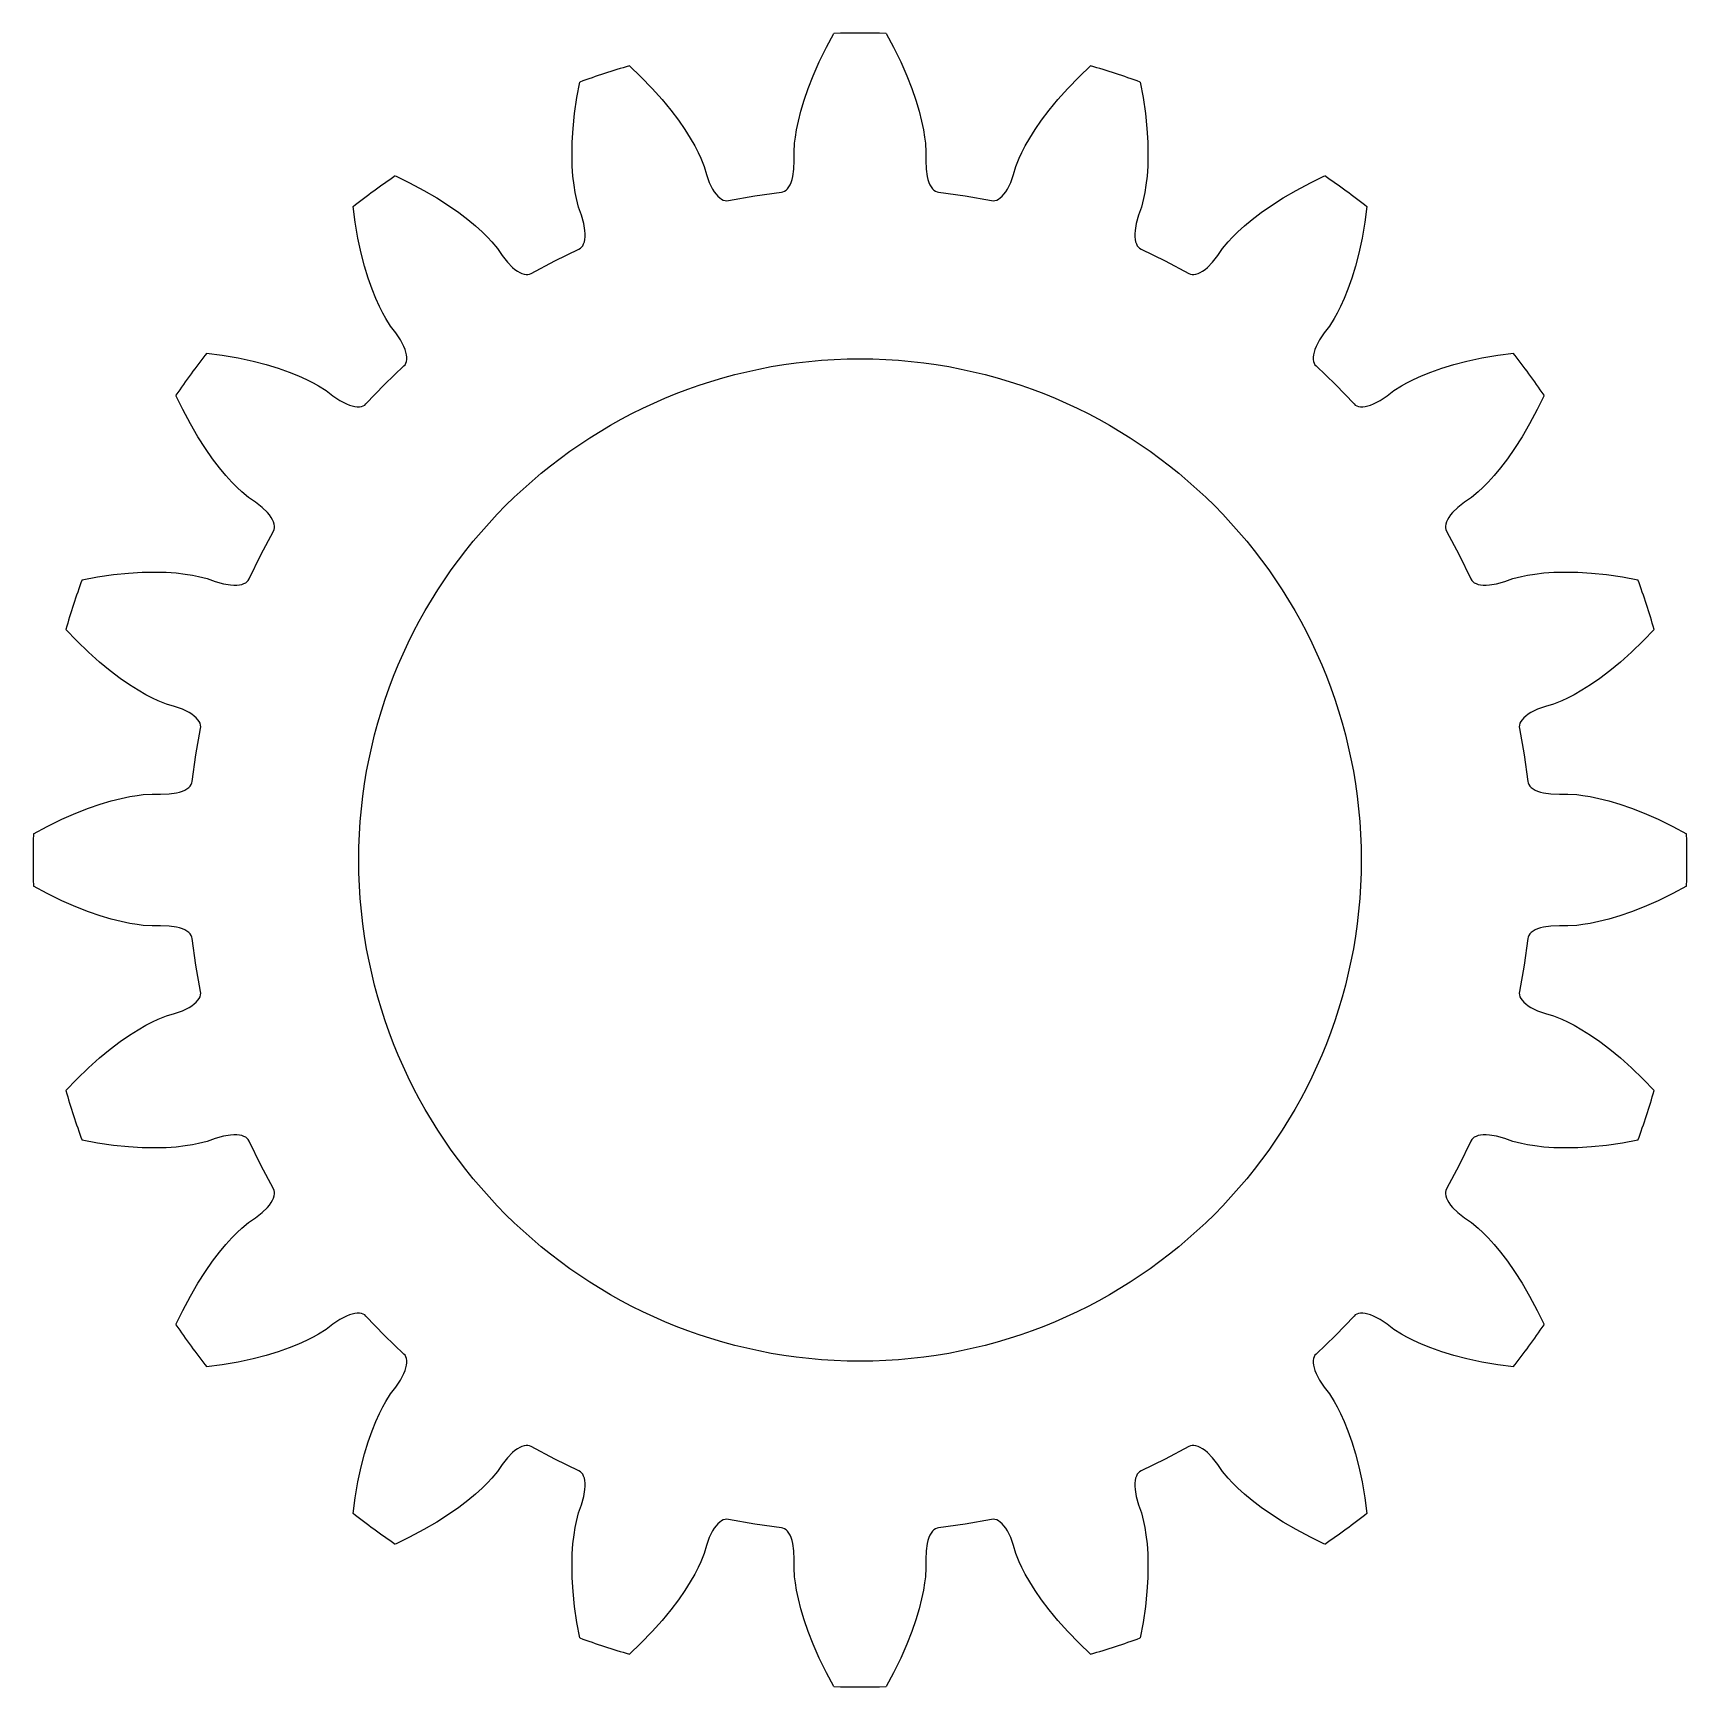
# Model space of a CAD drawing. Extents: x -9.9 to 9.9, y -9.9 to 9.9.
import ezdxf

# ---------------------------------------------------------------- set-up
doc = ezdxf.new("R2010")
doc.units = 0

msp = doc.modelspace()

# ---------------------------------------------------------------- linework, layer by layer
msp.add_circle((0, 0), 6)
msp.add_circle((0, 0), 6)
at = {"layer": 'layer0'}
for p, q in [((-0.488, 9.555), (-0.402, 9.73)), ((-0.402, 9.73), (-0.313, 9.895)), ((0.313, 9.895), (0.402, 9.73)), ((0.402, 9.73), (0.488, 9.555)), ((-2.761, 9.507), (-2.624, 9.378)), ((-0.561, 9.39), (-0.488, 9.555)), ((0.488, 9.555), (0.561, 9.39)), ((2.624, 9.378), (2.761, 9.507)), ((-3.389, 9.129), (-3.355, 9.314)), ((-2.624, 9.378), (-2.488, 9.238)), ((-0.621, 9.237), (-0.561, 9.39)), ((0.561, 9.39), (0.621, 9.237)), ((2.488, 9.238), (2.624, 9.378)), ((3.355, 9.314), (3.389, 9.129)), ((-3.417, 8.936), (-3.389, 9.129)), ((-2.488, 9.238), (-2.369, 9.104)), ((-0.67, 9.095), (-0.621, 9.237)), ((0.621, 9.237), (0.67, 9.095)), ((2.369, 9.104), (2.488, 9.238)), ((3.389, 9.129), (3.417, 8.936)), ((-3.435, 8.757), (-3.417, 8.936)), ((-2.369, 9.104), (-2.264, 8.976)), ((-2.264, 8.976), (-2.174, 8.856)), ((-0.738, 8.847), (-0.708, 8.964)), ((-0.708, 8.964), (-0.67, 9.095)), ((0.67, 9.095), (0.708, 8.964)), ((0.708, 8.964), (0.738, 8.847)), ((2.174, 8.856), (2.264, 8.976)), ((2.264, 8.976), (2.369, 9.104)), ((3.417, 8.936), (3.435, 8.757)), ((-3.445, 8.593), (-3.435, 8.757)), ((-2.174, 8.856), (-2.096, 8.744)), ((-2.096, 8.744), (-2.032, 8.642)), ((-0.774, 8.654), (-0.76, 8.743)), ((-0.76, 8.743), (-0.738, 8.847)), ((0.738, 8.847), (0.76, 8.743)), ((0.76, 8.743), (0.774, 8.654)), ((2.032, 8.642), (2.096, 8.744)), ((2.096, 8.744), (2.174, 8.856)), ((3.435, 8.757), (3.445, 8.593)), ((-3.447, 8.443), (-3.445, 8.593)), ((-2.032, 8.642), (-1.979, 8.55)), ((-1.979, 8.55), (-1.938, 8.47)), ((-0.79, 8.473), (-0.783, 8.58)), ((-0.783, 8.58), (-0.774, 8.654)), ((0.774, 8.654), (0.783, 8.58)), ((0.783, 8.58), (0.79, 8.473)), ((1.938, 8.47), (1.979, 8.55)), ((1.979, 8.55), (2.032, 8.642)), ((3.445, 8.593), (3.447, 8.443)), ((-3.444, 8.306), (-3.447, 8.443)), ((-1.938, 8.47), (-1.906, 8.402)), ((-1.906, 8.402), (-1.867, 8.302)), ((-0.791, 8.271), (-0.788, 8.373)), ((-0.788, 8.373), (-0.79, 8.473)), ((0.79, 8.473), (0.788, 8.373)), ((0.788, 8.373), (0.791, 8.271)), ((1.867, 8.302), (1.906, 8.402)), ((1.906, 8.402), (1.938, 8.47)), ((3.447, 8.443), (3.444, 8.306)), ((-5.563, 8.189), (-5.394, 8.108)), ((-3.436, 8.186), (-3.444, 8.306)), ((-3.424, 8.08), (-3.436, 8.186)), ((-1.867, 8.302), (-1.838, 8.207)), ((-1.838, 8.207), (-1.804, 8.111)), ((-0.824, 8.113), (-0.813, 8.147)), ((-0.813, 8.147), (-0.804, 8.184)), ((-0.804, 8.184), (-0.791, 8.271)), ((0.791, 8.271), (0.804, 8.184)), ((0.804, 8.184), (0.813, 8.147)), ((0.813, 8.147), (0.824, 8.113)), ((1.804, 8.111), (1.838, 8.207)), ((1.838, 8.207), (1.867, 8.302)), ((3.436, 8.186), (3.424, 8.08)), ((3.444, 8.306), (3.436, 8.186)), ((5.394, 8.108), (5.563, 8.189)), ((-5.394, 8.108), (-5.221, 8.017)), ((-5.221, 8.017), (-5.066, 7.926)), ((-5.066, 7.926), (-4.927, 7.837)), ((-3.411, 7.992), (-3.424, 8.08)), ((-3.396, 7.918), (-3.411, 7.992)), ((-1.804, 8.111), (-1.765, 8.032)), ((-1.765, 8.032), (-1.744, 7.999)), ((-1.744, 7.999), (-1.723, 7.971)), ((-1.723, 7.971), (-1.702, 7.947)), ((-1.702, 7.947), (-1.68, 7.927)), ((-1.68, 7.927), (-1.658, 7.912)), ((-1.576, 7.894), (-1.259, 7.951)), ((-1.259, 7.951), (-0.941, 7.995)), ((-0.941, 7.995), (-0.922, 7.999)), ((-0.922, 7.999), (-0.903, 8.007)), ((-0.903, 8.007), (-0.885, 8.02)), ((-0.885, 8.02), (-0.868, 8.037)), ((-0.868, 8.037), (-0.852, 8.058)), ((-0.852, 8.058), (-0.837, 8.084)), ((-0.837, 8.084), (-0.824, 8.113)), ((0.824, 8.113), (0.837, 8.084)), ((0.837, 8.084), (0.852, 8.058)), ((0.852, 8.058), (0.868, 8.037)), ((0.868, 8.037), (0.885, 8.02)), ((0.885, 8.02), (0.903, 8.007)), ((0.903, 8.007), (0.922, 7.999)), ((0.922, 7.999), (0.941, 7.995)), ((0.941, 7.995), (1.259, 7.951)), ((1.259, 7.951), (1.576, 7.894)), ((1.658, 7.912), (1.68, 7.927)), ((1.68, 7.927), (1.702, 7.947)), ((1.702, 7.947), (1.723, 7.971)), ((1.723, 7.971), (1.744, 7.999)), ((1.744, 7.999), (1.765, 8.032)), ((1.765, 8.032), (1.804, 8.111)), ((3.411, 7.992), (3.396, 7.918)), ((3.424, 8.08), (3.411, 7.992)), ((4.927, 7.837), (5.066, 7.926)), ((5.066, 7.926), (5.221, 8.017)), ((5.221, 8.017), (5.394, 8.108)), ((-6.044, 7.635), (-6.069, 7.822)), ((-4.927, 7.837), (-4.804, 7.751)), ((-4.804, 7.751), (-4.696, 7.669)), ((-3.37, 7.814), (-3.396, 7.918)), ((-3.336, 7.72), (-3.37, 7.814)), ((-1.658, 7.912), (-1.637, 7.901)), ((-1.637, 7.901), (-1.616, 7.894)), ((-1.616, 7.894), (-1.595, 7.892)), ((-1.595, 7.892), (-1.576, 7.894)), ((1.576, 7.894), (1.595, 7.892)), ((1.595, 7.892), (1.616, 7.894)), ((1.616, 7.894), (1.637, 7.901)), ((1.637, 7.901), (1.658, 7.912)), ((3.37, 7.814), (3.336, 7.72)), ((3.396, 7.918), (3.37, 7.814)), ((4.696, 7.669), (4.804, 7.751)), ((4.804, 7.751), (4.927, 7.837)), ((6.069, 7.822), (6.044, 7.635)), ((-6.011, 7.443), (-6.044, 7.635)), ((-4.696, 7.669), (-4.603, 7.591)), ((-4.603, 7.591), (-4.525, 7.52)), ((-3.308, 7.622), (-3.336, 7.72)), ((-3.293, 7.535), (-3.308, 7.622)), ((-3.291, 7.497), (-3.293, 7.535)), ((3.293, 7.535), (3.291, 7.497)), ((3.308, 7.622), (3.293, 7.535)), ((3.336, 7.72), (3.308, 7.622)), ((4.525, 7.52), (4.603, 7.591)), ((4.603, 7.591), (4.696, 7.669)), ((6.044, 7.635), (6.011, 7.443)), ((-5.973, 7.267), (-6.011, 7.443)), ((-4.525, 7.52), (-4.461, 7.457)), ((-4.461, 7.457), (-4.409, 7.402)), ((-4.409, 7.402), (-4.341, 7.319)), ((-3.348, 7.323), (-3.333, 7.337)), ((-3.333, 7.337), (-3.32, 7.354)), ((-3.32, 7.354), (-3.309, 7.376)), ((-3.309, 7.376), (-3.3, 7.401)), ((-3.3, 7.401), (-3.294, 7.429)), ((-3.294, 7.429), (-3.291, 7.461)), ((-3.291, 7.461), (-3.291, 7.497)), ((3.291, 7.497), (3.291, 7.461)), ((3.291, 7.461), (3.294, 7.429)), ((3.294, 7.429), (3.3, 7.401)), ((3.3, 7.401), (3.309, 7.376)), ((3.309, 7.376), (3.32, 7.354)), ((3.32, 7.354), (3.333, 7.337)), ((3.333, 7.337), (3.348, 7.323)), ((4.341, 7.319), (4.409, 7.402)), ((4.409, 7.402), (4.461, 7.457)), ((4.461, 7.457), (4.525, 7.52)), ((6.011, 7.443), (5.973, 7.267)), ((-5.931, 7.108), (-5.973, 7.267)), ((-4.341, 7.319), (-4.284, 7.237)), ((-4.284, 7.237), (-4.222, 7.156)), ((-4.222, 7.156), (-4.16, 7.094)), ((-3.938, 7.021), (-3.655, 7.173)), ((-3.655, 7.173), (-3.366, 7.313)), ((-3.366, 7.313), (-3.348, 7.323)), ((3.348, 7.323), (3.366, 7.313)), ((3.366, 7.313), (3.655, 7.173)), ((3.655, 7.173), (3.938, 7.021)), ((4.16, 7.094), (4.222, 7.156)), ((4.222, 7.156), (4.284, 7.237)), ((4.284, 7.237), (4.341, 7.319)), ((5.973, 7.267), (5.931, 7.108)), ((-5.887, 6.964), (-5.931, 7.108)), ((-5.842, 6.836), (-5.887, 6.964)), ((-4.16, 7.094), (-4.131, 7.069)), ((-4.131, 7.069), (-4.102, 7.048)), ((-4.102, 7.048), (-4.074, 7.032)), ((-4.074, 7.032), (-4.047, 7.02)), ((-4.047, 7.02), (-4.022, 7.012)), ((-4.022, 7.012), (-3.998, 7.008)), ((-3.998, 7.008), (-3.976, 7.009)), ((-3.976, 7.009), (-3.956, 7.013)), ((-3.956, 7.013), (-3.938, 7.021)), ((3.938, 7.021), (3.956, 7.013)), ((3.956, 7.013), (3.976, 7.009)), ((3.976, 7.009), (3.998, 7.008)), ((3.998, 7.008), (4.022, 7.012)), ((4.022, 7.012), (4.047, 7.02)), ((4.047, 7.02), (4.074, 7.032)), ((4.074, 7.032), (4.102, 7.048)), ((4.102, 7.048), (4.131, 7.069)), ((4.131, 7.069), (4.16, 7.094)), ((5.887, 6.964), (5.842, 6.836)), ((5.931, 7.108), (5.887, 6.964)), ((-5.797, 6.724), (-5.842, 6.836)), ((5.842, 6.836), (5.797, 6.724)), ((-5.754, 6.627), (-5.797, 6.724)), ((-5.713, 6.546), (-5.754, 6.627)), ((-5.677, 6.481), (-5.713, 6.546)), ((5.713, 6.546), (5.677, 6.481)), ((5.754, 6.627), (5.713, 6.546)), ((5.797, 6.724), (5.754, 6.627)), ((-5.619, 6.39), (-5.677, 6.481)), ((-5.559, 6.311), (-5.619, 6.39)), ((5.619, 6.39), (5.559, 6.311)), ((5.677, 6.481), (5.619, 6.39)), ((-5.501, 6.227), (-5.559, 6.311)), ((-5.461, 6.149), (-5.501, 6.227)), ((-5.446, 6.113), (-5.461, 6.149)), ((5.461, 6.149), (5.446, 6.113)), ((5.501, 6.227), (5.461, 6.149)), ((5.559, 6.311), (5.501, 6.227)), ((-7.822, 6.069), (-7.635, 6.044)), ((-7.635, 6.044), (-7.443, 6.011)), ((-7.443, 6.011), (-7.267, 5.973)), ((-7.267, 5.973), (-7.108, 5.931)), ((-5.447, 5.93), (-5.437, 5.948)), ((-5.436, 6.079), (-5.446, 6.113)), ((-5.437, 5.948), (-5.43, 5.968)), ((-5.429, 6.048), (-5.436, 6.079)), ((-5.43, 5.968), (-5.426, 5.992)), ((-5.426, 6.019), (-5.429, 6.048)), ((-5.426, 5.992), (-5.426, 6.019)), ((5.429, 6.048), (5.426, 6.019)), ((5.426, 6.019), (5.426, 5.992)), ((5.426, 5.992), (5.43, 5.968)), ((5.436, 6.079), (5.429, 6.048)), ((5.43, 5.968), (5.437, 5.948)), ((5.446, 6.113), (5.436, 6.079)), ((5.437, 5.948), (5.447, 5.93)), ((7.108, 5.931), (7.267, 5.973)), ((7.267, 5.973), (7.443, 6.011)), ((7.443, 6.011), (7.635, 6.044)), ((7.635, 6.044), (7.822, 6.069)), ((-7.108, 5.931), (-6.964, 5.887)), ((-6.964, 5.887), (-6.836, 5.842)), ((-6.836, 5.842), (-6.724, 5.797)), ((-6.724, 5.797), (-6.627, 5.754)), ((-6.627, 5.754), (-6.546, 5.713)), ((-5.692, 5.692), (-5.461, 5.915)), ((-5.461, 5.915), (-5.447, 5.93)), ((5.447, 5.93), (5.461, 5.915)), ((5.461, 5.915), (5.692, 5.692)), ((6.546, 5.713), (6.627, 5.754)), ((6.627, 5.754), (6.724, 5.797)), ((6.724, 5.797), (6.836, 5.842)), ((6.836, 5.842), (6.964, 5.887)), ((6.964, 5.887), (7.108, 5.931)), ((-8.108, 5.394), (-8.189, 5.563)), ((-6.546, 5.713), (-6.481, 5.677)), ((-6.481, 5.677), (-6.39, 5.619)), ((-6.39, 5.619), (-6.311, 5.559)), ((-6.311, 5.559), (-6.227, 5.501)), ((-5.915, 5.461), (-5.692, 5.692)), ((5.692, 5.692), (5.915, 5.461)), ((6.227, 5.501), (6.311, 5.559)), ((6.311, 5.559), (6.39, 5.619)), ((6.39, 5.619), (6.481, 5.677)), ((6.481, 5.677), (6.546, 5.713)), ((8.189, 5.563), (8.108, 5.394)), ((-8.017, 5.221), (-8.108, 5.394)), ((-6.227, 5.501), (-6.149, 5.461)), ((-6.149, 5.461), (-6.113, 5.446)), ((-6.113, 5.446), (-6.079, 5.436)), ((-6.079, 5.436), (-6.048, 5.429)), ((-6.048, 5.429), (-6.019, 5.426)), ((-6.019, 5.426), (-5.992, 5.426)), ((-5.992, 5.426), (-5.968, 5.43)), ((-5.968, 5.43), (-5.948, 5.437)), ((-5.948, 5.437), (-5.93, 5.447)), ((-5.93, 5.447), (-5.915, 5.461)), ((5.915, 5.461), (5.93, 5.447)), ((5.93, 5.447), (5.948, 5.437)), ((5.948, 5.437), (5.968, 5.43)), ((5.968, 5.43), (5.992, 5.426)), ((5.992, 5.426), (6.019, 5.426)), ((6.019, 5.426), (6.048, 5.429)), ((6.048, 5.429), (6.079, 5.436)), ((6.079, 5.436), (6.113, 5.446)), ((6.113, 5.446), (6.149, 5.461)), ((6.149, 5.461), (6.227, 5.501)), ((8.108, 5.394), (8.017, 5.221)), ((-7.926, 5.066), (-8.017, 5.221)), ((8.017, 5.221), (7.926, 5.066)), ((-7.837, 4.927), (-7.926, 5.066)), ((7.926, 5.066), (7.837, 4.927)), ((-7.751, 4.804), (-7.837, 4.927)), ((-7.669, 4.696), (-7.751, 4.804)), ((7.751, 4.804), (7.669, 4.696)), ((7.837, 4.927), (7.751, 4.804)), ((-7.591, 4.603), (-7.669, 4.696)), ((-7.52, 4.525), (-7.591, 4.603)), ((7.591, 4.603), (7.52, 4.525)), ((7.669, 4.696), (7.591, 4.603)), ((-7.457, 4.461), (-7.52, 4.525)), ((-7.402, 4.409), (-7.457, 4.461)), ((-7.319, 4.341), (-7.402, 4.409)), ((7.402, 4.409), (7.319, 4.341)), ((7.457, 4.461), (7.402, 4.409)), ((7.52, 4.525), (7.457, 4.461)), ((-7.237, 4.284), (-7.319, 4.341)), ((-7.156, 4.222), (-7.237, 4.284)), ((-7.094, 4.16), (-7.156, 4.222)), ((-7.069, 4.131), (-7.094, 4.16)), ((7.094, 4.16), (7.069, 4.131)), ((7.156, 4.222), (7.094, 4.16)), ((7.237, 4.284), (7.156, 4.222)), ((7.319, 4.341), (7.237, 4.284)), ((-7.048, 4.102), (-7.069, 4.131)), ((-7.032, 4.074), (-7.048, 4.102)), ((-7.02, 4.047), (-7.032, 4.074)), ((-7.012, 4.022), (-7.02, 4.047)), ((-7.013, 3.956), (-7.009, 3.976)), ((-7.008, 3.998), (-7.012, 4.022)), ((-7.009, 3.976), (-7.008, 3.998)), ((7.012, 4.022), (7.008, 3.998)), ((7.008, 3.998), (7.009, 3.976)), ((7.009, 3.976), (7.013, 3.956)), ((7.02, 4.047), (7.012, 4.022)), ((7.032, 4.074), (7.02, 4.047)), ((7.048, 4.102), (7.032, 4.074)), ((7.069, 4.131), (7.048, 4.102)), ((-7.173, 3.655), (-7.021, 3.938)), ((-7.021, 3.938), (-7.013, 3.956)), ((7.013, 3.956), (7.021, 3.938)), ((7.021, 3.938), (7.173, 3.655)), ((-7.313, 3.366), (-7.173, 3.655)), ((7.173, 3.655), (7.313, 3.366)), ((-9.314, 3.355), (-9.129, 3.389)), ((-9.129, 3.389), (-8.936, 3.417)), ((-8.936, 3.417), (-8.757, 3.435)), ((-8.757, 3.435), (-8.593, 3.445)), ((-8.593, 3.445), (-8.443, 3.447)), ((-8.443, 3.447), (-8.306, 3.444)), ((-8.306, 3.444), (-8.186, 3.436)), ((-8.186, 3.436), (-8.08, 3.424)), ((-8.08, 3.424), (-7.992, 3.411)), ((-7.992, 3.411), (-7.918, 3.396)), ((-7.918, 3.396), (-7.814, 3.37)), ((-7.814, 3.37), (-7.72, 3.336)), ((7.72, 3.336), (7.814, 3.37)), ((7.814, 3.37), (7.918, 3.396)), ((7.918, 3.396), (7.992, 3.411)), ((7.992, 3.411), (8.08, 3.424)), ((8.08, 3.424), (8.186, 3.436)), ((8.186, 3.436), (8.306, 3.444)), ((8.306, 3.444), (8.443, 3.447)), ((8.443, 3.447), (8.593, 3.445)), ((8.593, 3.445), (8.757, 3.435)), ((8.757, 3.435), (8.936, 3.417)), ((8.936, 3.417), (9.129, 3.389)), ((9.129, 3.389), (9.314, 3.355)), ((-7.72, 3.336), (-7.622, 3.308)), ((-7.622, 3.308), (-7.535, 3.293)), ((-7.535, 3.293), (-7.497, 3.291)), ((-7.497, 3.291), (-7.461, 3.291)), ((-7.461, 3.291), (-7.429, 3.294)), ((-7.429, 3.294), (-7.401, 3.3)), ((-7.401, 3.3), (-7.376, 3.309)), ((-7.376, 3.309), (-7.354, 3.32)), ((-7.354, 3.32), (-7.337, 3.333)), ((-7.337, 3.333), (-7.323, 3.348)), ((-7.323, 3.348), (-7.313, 3.366)), ((7.313, 3.366), (7.323, 3.348)), ((7.323, 3.348), (7.337, 3.333)), ((7.337, 3.333), (7.354, 3.32)), ((7.354, 3.32), (7.376, 3.309)), ((7.376, 3.309), (7.401, 3.3)), ((7.401, 3.3), (7.429, 3.294)), ((7.429, 3.294), (7.461, 3.291)), ((7.461, 3.291), (7.497, 3.291)), ((7.497, 3.291), (7.535, 3.293)), ((7.535, 3.293), (7.622, 3.308)), ((7.622, 3.308), (7.72, 3.336)), ((-9.378, 2.624), (-9.507, 2.761)), ((-9.238, 2.488), (-9.378, 2.624)), ((9.378, 2.624), (9.238, 2.488)), ((9.507, 2.761), (9.378, 2.624)), ((-9.104, 2.369), (-9.238, 2.488)), ((9.238, 2.488), (9.104, 2.369)), ((-8.976, 2.264), (-9.104, 2.369)), ((-8.856, 2.174), (-8.976, 2.264)), ((8.976, 2.264), (8.856, 2.174)), ((9.104, 2.369), (8.976, 2.264)), ((-8.744, 2.096), (-8.856, 2.174)), ((-8.642, 2.032), (-8.744, 2.096)), ((-8.55, 1.979), (-8.642, 2.032)), ((8.642, 2.032), (8.55, 1.979)), ((8.744, 2.096), (8.642, 2.032)), ((8.856, 2.174), (8.744, 2.096)), ((-8.47, 1.938), (-8.55, 1.979)), ((-8.402, 1.906), (-8.47, 1.938)), ((-8.302, 1.867), (-8.402, 1.906)), ((-8.207, 1.838), (-8.302, 1.867)), ((-8.111, 1.804), (-8.207, 1.838)), ((-8.032, 1.765), (-8.111, 1.804)), ((8.111, 1.804), (8.032, 1.765)), ((8.207, 1.838), (8.111, 1.804)), ((8.302, 1.867), (8.207, 1.838)), ((8.402, 1.906), (8.302, 1.867)), ((8.47, 1.938), (8.402, 1.906)), ((8.55, 1.979), (8.47, 1.938)), ((-7.999, 1.744), (-8.032, 1.765)), ((-7.971, 1.723), (-7.999, 1.744)), ((-7.947, 1.702), (-7.971, 1.723)), ((-7.927, 1.68), (-7.947, 1.702)), ((-7.912, 1.658), (-7.927, 1.68)), ((-7.901, 1.637), (-7.912, 1.658)), ((-7.894, 1.616), (-7.901, 1.637)), ((-7.892, 1.595), (-7.894, 1.616)), ((-7.894, 1.576), (-7.892, 1.595)), ((7.894, 1.616), (7.892, 1.595)), ((7.892, 1.595), (7.894, 1.576)), ((7.901, 1.637), (7.894, 1.616)), ((7.912, 1.658), (7.901, 1.637)), ((7.927, 1.68), (7.912, 1.658)), ((7.947, 1.702), (7.927, 1.68)), ((7.971, 1.723), (7.947, 1.702)), ((7.999, 1.744), (7.971, 1.723)), ((8.032, 1.765), (7.999, 1.744)), ((-7.951, 1.259), (-7.894, 1.576)), ((7.894, 1.576), (7.951, 1.259)), ((-7.995, 0.941), (-7.951, 1.259)), ((7.951, 1.259), (7.995, 0.941)), ((-8.271, 0.791), (-8.184, 0.804)), ((-8.184, 0.804), (-8.147, 0.813)), ((-8.147, 0.813), (-8.113, 0.824)), ((-8.113, 0.824), (-8.084, 0.837)), ((-8.084, 0.837), (-8.058, 0.852)), ((-8.058, 0.852), (-8.037, 0.868)), ((-8.037, 0.868), (-8.02, 0.885)), ((-8.02, 0.885), (-8.007, 0.903)), ((-8.007, 0.903), (-7.999, 0.922)), ((-7.999, 0.922), (-7.995, 0.941)), ((7.995, 0.941), (7.999, 0.922)), ((7.999, 0.922), (8.007, 0.903)), ((8.007, 0.903), (8.02, 0.885)), ((8.02, 0.885), (8.037, 0.868)), ((8.037, 0.868), (8.058, 0.852)), ((8.058, 0.852), (8.084, 0.837)), ((8.084, 0.837), (8.113, 0.824)), ((8.113, 0.824), (8.147, 0.813)), ((8.147, 0.813), (8.184, 0.804)), ((8.184, 0.804), (8.271, 0.791)), ((-9.39, 0.561), (-9.237, 0.621)), ((-9.237, 0.621), (-9.095, 0.67)), ((-9.095, 0.67), (-8.964, 0.708)), ((-8.964, 0.708), (-8.847, 0.738)), ((-8.847, 0.738), (-8.743, 0.76)), ((-8.743, 0.76), (-8.654, 0.774)), ((-8.654, 0.774), (-8.58, 0.783)), ((-8.58, 0.783), (-8.473, 0.79)), ((-8.473, 0.79), (-8.373, 0.788)), ((-8.373, 0.788), (-8.271, 0.791)), ((8.271, 0.791), (8.373, 0.788)), ((8.373, 0.788), (8.473, 0.79)), ((8.473, 0.79), (8.58, 0.783)), ((8.58, 0.783), (8.654, 0.774)), ((8.654, 0.774), (8.743, 0.76)), ((8.743, 0.76), (8.847, 0.738)), ((8.847, 0.738), (8.964, 0.708)), ((8.964, 0.708), (9.095, 0.67)), ((9.095, 0.67), (9.237, 0.621)), ((9.237, 0.621), (9.39, 0.561)), ((-9.895, 0.313), (-9.73, 0.402)), ((-9.73, 0.402), (-9.555, 0.488)), ((-9.555, 0.488), (-9.39, 0.561)), ((9.39, 0.561), (9.555, 0.488)), ((9.555, 0.488), (9.73, 0.402)), ((9.73, 0.402), (9.895, 0.313)), ((-9.73, -0.402), (-9.895, -0.313)), ((9.895, -0.313), (9.73, -0.402)), ((-9.555, -0.488), (-9.73, -0.402)), ((-9.39, -0.561), (-9.555, -0.488)), ((-9.237, -0.621), (-9.39, -0.561)), ((9.39, -0.561), (9.237, -0.621)), ((9.555, -0.488), (9.39, -0.561)), ((9.73, -0.402), (9.555, -0.488)), ((-9.095, -0.67), (-9.237, -0.621)), ((-8.964, -0.708), (-9.095, -0.67)), ((-8.847, -0.738), (-8.964, -0.708)), ((-8.743, -0.76), (-8.847, -0.738)), ((-8.654, -0.774), (-8.743, -0.76)), ((-8.58, -0.783), (-8.654, -0.774)), ((-8.473, -0.79), (-8.58, -0.783)), ((-8.373, -0.788), (-8.473, -0.79)), ((-8.271, -0.791), (-8.373, -0.788)), ((-8.184, -0.804), (-8.271, -0.791)), ((8.271, -0.791), (8.184, -0.804)), ((8.373, -0.788), (8.271, -0.791)), ((8.473, -0.79), (8.373, -0.788)), ((8.58, -0.783), (8.473, -0.79)), ((8.654, -0.774), (8.58, -0.783)), ((8.743, -0.76), (8.654, -0.774)), ((8.847, -0.738), (8.743, -0.76)), ((8.964, -0.708), (8.847, -0.738)), ((9.095, -0.67), (8.964, -0.708)), ((9.237, -0.621), (9.095, -0.67)), ((-8.147, -0.813), (-8.184, -0.804)), ((-8.113, -0.824), (-8.147, -0.813)), ((-8.084, -0.837), (-8.113, -0.824)), ((-8.058, -0.852), (-8.084, -0.837)), ((-8.037, -0.868), (-8.058, -0.852)), ((-8.02, -0.885), (-8.037, -0.868)), ((-8.007, -0.903), (-8.02, -0.885)), ((-7.999, -0.922), (-8.007, -0.903)), ((-7.995, -0.941), (-7.999, -0.922)), ((-7.951, -1.259), (-7.995, -0.941)), ((7.995, -0.941), (7.951, -1.259)), ((7.999, -0.922), (7.995, -0.941)), ((8.007, -0.903), (7.999, -0.922)), ((8.02, -0.885), (8.007, -0.903)), ((8.037, -0.868), (8.02, -0.885)), ((8.058, -0.852), (8.037, -0.868)), ((8.084, -0.837), (8.058, -0.852)), ((8.113, -0.824), (8.084, -0.837)), ((8.147, -0.813), (8.113, -0.824)), ((8.184, -0.804), (8.147, -0.813)), ((-7.894, -1.576), (-7.951, -1.259)), ((7.951, -1.259), (7.894, -1.576)), ((-7.892, -1.595), (-7.894, -1.576)), ((7.894, -1.576), (7.892, -1.595)), ((-8.111, -1.804), (-8.032, -1.765)), ((-8.032, -1.765), (-7.999, -1.744)), ((-7.999, -1.744), (-7.971, -1.723)), ((-7.971, -1.723), (-7.947, -1.702)), ((-7.947, -1.702), (-7.927, -1.68)), ((-7.927, -1.68), (-7.912, -1.658)), ((-7.912, -1.658), (-7.901, -1.637)), ((-7.901, -1.637), (-7.894, -1.616)), ((-7.894, -1.616), (-7.892, -1.595)), ((7.892, -1.595), (7.894, -1.616)), ((7.894, -1.616), (7.901, -1.637)), ((7.901, -1.637), (7.912, -1.658)), ((7.912, -1.658), (7.927, -1.68)), ((7.927, -1.68), (7.947, -1.702)), ((7.947, -1.702), (7.971, -1.723)), ((7.971, -1.723), (7.999, -1.744)), ((7.999, -1.744), (8.032, -1.765)), ((8.032, -1.765), (8.111, -1.804)), ((-8.642, -2.032), (-8.55, -1.979)), ((-8.55, -1.979), (-8.47, -1.938)), ((-8.47, -1.938), (-8.402, -1.906)), ((-8.402, -1.906), (-8.302, -1.867)), ((-8.302, -1.867), (-8.207, -1.838)), ((-8.207, -1.838), (-8.111, -1.804)), ((8.111, -1.804), (8.207, -1.838)), ((8.207, -1.838), (8.302, -1.867)), ((8.302, -1.867), (8.402, -1.906)), ((8.402, -1.906), (8.47, -1.938)), ((8.47, -1.938), (8.55, -1.979)), ((8.55, -1.979), (8.642, -2.032)), ((-8.976, -2.264), (-8.856, -2.174)), ((-8.856, -2.174), (-8.744, -2.096)), ((-8.744, -2.096), (-8.642, -2.032)), ((8.642, -2.032), (8.744, -2.096)), ((8.744, -2.096), (8.856, -2.174)), ((8.856, -2.174), (8.976, -2.264)), ((-9.238, -2.488), (-9.104, -2.369)), ((-9.104, -2.369), (-8.976, -2.264)), ((8.976, -2.264), (9.104, -2.369)), ((9.104, -2.369), (9.238, -2.488)), ((-9.378, -2.624), (-9.238, -2.488)), ((9.238, -2.488), (9.378, -2.624)), ((-9.507, -2.761), (-9.378, -2.624)), ((9.378, -2.624), (9.507, -2.761)), ((-9.129, -3.389), (-9.314, -3.355)), ((-7.72, -3.336), (-7.814, -3.37)), ((-7.622, -3.308), (-7.72, -3.336)), ((-7.535, -3.293), (-7.622, -3.308)), ((-7.497, -3.291), (-7.535, -3.293)), ((-7.461, -3.291), (-7.497, -3.291)), ((-7.429, -3.294), (-7.461, -3.291)), ((-7.401, -3.3), (-7.429, -3.294)), ((-7.376, -3.309), (-7.401, -3.3)), ((-7.354, -3.32), (-7.376, -3.309)), ((-7.337, -3.333), (-7.354, -3.32)), ((-7.323, -3.348), (-7.337, -3.333)), ((-7.313, -3.366), (-7.323, -3.348)), ((-7.173, -3.655), (-7.313, -3.366)), ((7.313, -3.366), (7.173, -3.655)), ((7.323, -3.348), (7.313, -3.366)), ((7.337, -3.333), (7.323, -3.348)), ((7.354, -3.32), (7.337, -3.333)), ((7.376, -3.309), (7.354, -3.32)), ((7.401, -3.3), (7.376, -3.309)), ((7.429, -3.294), (7.401, -3.3)), ((7.461, -3.291), (7.429, -3.294)), ((7.497, -3.291), (7.461, -3.291)), ((7.535, -3.293), (7.497, -3.291)), ((7.622, -3.308), (7.535, -3.293)), ((7.72, -3.336), (7.622, -3.308)), ((7.814, -3.37), (7.72, -3.336)), ((9.314, -3.355), (9.129, -3.389)), ((-8.936, -3.417), (-9.129, -3.389)), ((-8.757, -3.435), (-8.936, -3.417)), ((-8.593, -3.445), (-8.757, -3.435)), ((-8.443, -3.447), (-8.593, -3.445)), ((-8.306, -3.444), (-8.443, -3.447)), ((-8.186, -3.436), (-8.306, -3.444)), ((-8.08, -3.424), (-8.186, -3.436)), ((-7.992, -3.411), (-8.08, -3.424)), ((-7.918, -3.396), (-7.992, -3.411)), ((-7.814, -3.37), (-7.918, -3.396)), ((7.918, -3.396), (7.814, -3.37)), ((7.992, -3.411), (7.918, -3.396)), ((8.08, -3.424), (7.992, -3.411)), ((8.186, -3.436), (8.08, -3.424)), ((8.306, -3.444), (8.186, -3.436)), ((8.443, -3.447), (8.306, -3.444)), ((8.593, -3.445), (8.443, -3.447)), ((8.757, -3.435), (8.593, -3.445)), ((8.936, -3.417), (8.757, -3.435)), ((9.129, -3.389), (8.936, -3.417)), ((-7.021, -3.938), (-7.173, -3.655)), ((7.173, -3.655), (7.021, -3.938)), ((-7.013, -3.956), (-7.021, -3.938)), ((-7.009, -3.976), (-7.013, -3.956)), ((7.013, -3.956), (7.009, -3.976)), ((7.021, -3.938), (7.013, -3.956)), ((-7.094, -4.16), (-7.069, -4.131)), ((-7.069, -4.131), (-7.048, -4.102)), ((-7.048, -4.102), (-7.032, -4.074)), ((-7.032, -4.074), (-7.02, -4.047)), ((-7.02, -4.047), (-7.012, -4.022)), ((-7.012, -4.022), (-7.008, -3.998)), ((-7.008, -3.998), (-7.009, -3.976)), ((7.009, -3.976), (7.008, -3.998)), ((7.008, -3.998), (7.012, -4.022)), ((7.012, -4.022), (7.02, -4.047)), ((7.02, -4.047), (7.032, -4.074)), ((7.032, -4.074), (7.048, -4.102)), ((7.048, -4.102), (7.069, -4.131)), ((7.069, -4.131), (7.094, -4.16)), ((-7.402, -4.409), (-7.319, -4.341)), ((-7.319, -4.341), (-7.237, -4.284)), ((-7.237, -4.284), (-7.156, -4.222)), ((-7.156, -4.222), (-7.094, -4.16)), ((7.094, -4.16), (7.156, -4.222)), ((7.156, -4.222), (7.237, -4.284)), ((7.237, -4.284), (7.319, -4.341)), ((7.319, -4.341), (7.402, -4.409)), ((-7.591, -4.603), (-7.52, -4.525)), ((-7.52, -4.525), (-7.457, -4.461)), ((-7.457, -4.461), (-7.402, -4.409)), ((7.402, -4.409), (7.457, -4.461)), ((7.457, -4.461), (7.52, -4.525)), ((7.52, -4.525), (7.591, -4.603)), ((-7.751, -4.804), (-7.669, -4.696)), ((-7.669, -4.696), (-7.591, -4.603)), ((7.591, -4.603), (7.669, -4.696)), ((7.669, -4.696), (7.751, -4.804)), ((-7.926, -5.066), (-7.837, -4.927)), ((-7.837, -4.927), (-7.751, -4.804)), ((7.751, -4.804), (7.837, -4.927)), ((7.837, -4.927), (7.926, -5.066)), ((-8.017, -5.221), (-7.926, -5.066)), ((7.926, -5.066), (8.017, -5.221)), ((-8.108, -5.394), (-8.017, -5.221)), ((8.017, -5.221), (8.108, -5.394)), ((-8.189, -5.563), (-8.108, -5.394)), ((-6.227, -5.501), (-6.311, -5.559)), ((-6.149, -5.461), (-6.227, -5.501)), ((-6.113, -5.446), (-6.149, -5.461)), ((-6.079, -5.436), (-6.113, -5.446)), ((-6.048, -5.429), (-6.079, -5.436)), ((-6.019, -5.426), (-6.048, -5.429)), ((-5.992, -5.426), (-6.019, -5.426)), ((-5.968, -5.43), (-5.992, -5.426)), ((-5.948, -5.437), (-5.968, -5.43)), ((-5.93, -5.447), (-5.948, -5.437)), ((-5.915, -5.461), (-5.93, -5.447)), ((-5.692, -5.692), (-5.915, -5.461)), ((5.915, -5.461), (5.692, -5.692)), ((5.93, -5.447), (5.915, -5.461)), ((5.948, -5.437), (5.93, -5.447)), ((5.968, -5.43), (5.948, -5.437)), ((5.992, -5.426), (5.968, -5.43)), ((6.019, -5.426), (5.992, -5.426)), ((6.048, -5.429), (6.019, -5.426)), ((6.079, -5.436), (6.048, -5.429)), ((6.113, -5.446), (6.079, -5.436)), ((6.149, -5.461), (6.113, -5.446)), ((6.227, -5.501), (6.149, -5.461)), ((6.311, -5.559), (6.227, -5.501)), ((8.108, -5.394), (8.189, -5.563)), ((-6.546, -5.713), (-6.627, -5.754)), ((-6.481, -5.677), (-6.546, -5.713)), ((-6.39, -5.619), (-6.481, -5.677)), ((-6.311, -5.559), (-6.39, -5.619)), ((-5.461, -5.915), (-5.692, -5.692)), ((5.692, -5.692), (5.461, -5.915)), ((6.39, -5.619), (6.311, -5.559)), ((6.481, -5.677), (6.39, -5.619)), ((6.546, -5.713), (6.481, -5.677)), ((6.627, -5.754), (6.546, -5.713)), ((-7.108, -5.931), (-7.267, -5.973)), ((-6.964, -5.887), (-7.108, -5.931)), ((-6.836, -5.842), (-6.964, -5.887)), ((-6.724, -5.797), (-6.836, -5.842)), ((-6.627, -5.754), (-6.724, -5.797)), ((-5.447, -5.93), (-5.461, -5.915)), ((-5.437, -5.948), (-5.447, -5.93)), ((5.447, -5.93), (5.437, -5.948)), ((5.461, -5.915), (5.447, -5.93)), ((6.724, -5.797), (6.627, -5.754)), ((6.836, -5.842), (6.724, -5.797)), ((6.964, -5.887), (6.836, -5.842)), ((7.108, -5.931), (6.964, -5.887)), ((7.267, -5.973), (7.108, -5.931)), ((-7.635, -6.044), (-7.822, -6.069)), ((-7.443, -6.011), (-7.635, -6.044)), ((-7.267, -5.973), (-7.443, -6.011)), ((-5.461, -6.149), (-5.446, -6.113)), ((-5.446, -6.113), (-5.436, -6.079)), ((-5.43, -5.968), (-5.437, -5.948)), ((-5.436, -6.079), (-5.429, -6.048)), ((-5.426, -5.992), (-5.43, -5.968)), ((-5.429, -6.048), (-5.426, -6.019)), ((-5.426, -6.019), (-5.426, -5.992)), ((5.43, -5.968), (5.426, -5.992)), ((5.426, -5.992), (5.426, -6.019)), ((5.426, -6.019), (5.429, -6.048)), ((5.429, -6.048), (5.436, -6.079)), ((5.437, -5.948), (5.43, -5.968)), ((5.436, -6.079), (5.446, -6.113)), ((5.446, -6.113), (5.461, -6.149)), ((7.443, -6.011), (7.267, -5.973)), ((7.635, -6.044), (7.443, -6.011)), ((7.822, -6.069), (7.635, -6.044)), ((-5.619, -6.39), (-5.559, -6.311)), ((-5.559, -6.311), (-5.501, -6.227)), ((-5.501, -6.227), (-5.461, -6.149)), ((5.461, -6.149), (5.501, -6.227)), ((5.501, -6.227), (5.559, -6.311)), ((5.559, -6.311), (5.619, -6.39)), ((-5.713, -6.546), (-5.677, -6.481)), ((-5.677, -6.481), (-5.619, -6.39)), ((5.619, -6.39), (5.677, -6.481)), ((5.677, -6.481), (5.713, -6.546)), ((-5.842, -6.836), (-5.797, -6.724)), ((-5.797, -6.724), (-5.754, -6.627)), ((-5.754, -6.627), (-5.713, -6.546)), ((5.713, -6.546), (5.754, -6.627)), ((5.754, -6.627), (5.797, -6.724)), ((5.797, -6.724), (5.842, -6.836)), ((-5.887, -6.964), (-5.842, -6.836)), ((5.842, -6.836), (5.887, -6.964)), ((-5.973, -7.267), (-5.931, -7.108)), ((-5.931, -7.108), (-5.887, -6.964)), ((-4.16, -7.094), (-4.222, -7.156)), ((-4.131, -7.069), (-4.16, -7.094)), ((-4.102, -7.048), (-4.131, -7.069)), ((-4.074, -7.032), (-4.102, -7.048)), ((-4.047, -7.02), (-4.074, -7.032)), ((-4.022, -7.012), (-4.047, -7.02)), ((-3.998, -7.008), (-4.022, -7.012)), ((-3.976, -7.009), (-3.998, -7.008)), ((-3.956, -7.013), (-3.976, -7.009)), ((-3.938, -7.021), (-3.956, -7.013)), ((-3.655, -7.173), (-3.938, -7.021)), ((3.938, -7.021), (3.655, -7.173)), ((3.956, -7.013), (3.938, -7.021)), ((3.976, -7.009), (3.956, -7.013)), ((3.998, -7.008), (3.976, -7.009)), ((4.022, -7.012), (3.998, -7.008)), ((4.047, -7.02), (4.022, -7.012)), ((4.074, -7.032), (4.047, -7.02)), ((4.102, -7.048), (4.074, -7.032)), ((4.131, -7.069), (4.102, -7.048)), ((4.16, -7.094), (4.131, -7.069)), ((4.222, -7.156), (4.16, -7.094)), ((5.887, -6.964), (5.931, -7.108)), ((5.931, -7.108), (5.973, -7.267)), ((-6.011, -7.443), (-5.973, -7.267)), ((-4.341, -7.319), (-4.409, -7.402)), ((-4.284, -7.237), (-4.341, -7.319)), ((-4.222, -7.156), (-4.284, -7.237)), ((-3.366, -7.313), (-3.655, -7.173)), ((-3.348, -7.323), (-3.366, -7.313)), ((-3.333, -7.337), (-3.348, -7.323)), ((3.348, -7.323), (3.333, -7.337)), ((3.366, -7.313), (3.348, -7.323)), ((3.655, -7.173), (3.366, -7.313)), ((4.284, -7.237), (4.222, -7.156)), ((4.341, -7.319), (4.284, -7.237)), ((4.409, -7.402), (4.341, -7.319)), ((5.973, -7.267), (6.011, -7.443)), ((-6.044, -7.635), (-6.011, -7.443)), ((-4.525, -7.52), (-4.603, -7.591)), ((-4.461, -7.457), (-4.525, -7.52)), ((-4.409, -7.402), (-4.461, -7.457)), ((-3.32, -7.354), (-3.333, -7.337)), ((-3.309, -7.376), (-3.32, -7.354)), ((-3.3, -7.401), (-3.309, -7.376)), ((-3.294, -7.429), (-3.3, -7.401)), ((-3.291, -7.461), (-3.294, -7.429)), ((-3.293, -7.535), (-3.291, -7.497)), ((-3.291, -7.497), (-3.291, -7.461)), ((3.294, -7.429), (3.291, -7.461)), ((3.291, -7.461), (3.291, -7.497)), ((3.291, -7.497), (3.293, -7.535)), ((3.3, -7.401), (3.294, -7.429)), ((3.309, -7.376), (3.3, -7.401)), ((3.32, -7.354), (3.309, -7.376)), ((3.333, -7.337), (3.32, -7.354)), ((4.461, -7.457), (4.409, -7.402)), ((4.525, -7.52), (4.461, -7.457)), ((4.603, -7.591), (4.525, -7.52)), ((6.011, -7.443), (6.044, -7.635)), ((-6.069, -7.822), (-6.044, -7.635)), ((-4.696, -7.669), (-4.804, -7.751)), ((-4.603, -7.591), (-4.696, -7.669)), ((-3.37, -7.814), (-3.336, -7.72)), ((-3.336, -7.72), (-3.308, -7.622)), ((-3.308, -7.622), (-3.293, -7.535)), ((3.293, -7.535), (3.308, -7.622)), ((3.308, -7.622), (3.336, -7.72)), ((3.336, -7.72), (3.37, -7.814)), ((4.696, -7.669), (4.603, -7.591)), ((4.804, -7.751), (4.696, -7.669)), ((6.044, -7.635), (6.069, -7.822)), ((-4.927, -7.837), (-5.066, -7.926)), ((-4.804, -7.751), (-4.927, -7.837)), ((-3.411, -7.992), (-3.396, -7.918)), ((-3.396, -7.918), (-3.37, -7.814)), ((-1.658, -7.912), (-1.68, -7.927)), ((-1.637, -7.901), (-1.658, -7.912)), ((-1.616, -7.894), (-1.637, -7.901)), ((-1.595, -7.892), (-1.616, -7.894)), ((-1.576, -7.894), (-1.595, -7.892)), ((-1.259, -7.951), (-1.576, -7.894)), ((1.576, -7.894), (1.259, -7.951)), ((1.595, -7.892), (1.576, -7.894)), ((1.616, -7.894), (1.595, -7.892)), ((1.637, -7.901), (1.616, -7.894)), ((1.658, -7.912), (1.637, -7.901)), ((1.68, -7.927), (1.658, -7.912)), ((3.37, -7.814), (3.396, -7.918)), ((3.396, -7.918), (3.411, -7.992)), ((4.927, -7.837), (4.804, -7.751)), ((5.066, -7.926), (4.927, -7.837)), ((-5.394, -8.108), (-5.563, -8.189)), ((-5.221, -8.017), (-5.394, -8.108)), ((-5.066, -7.926), (-5.221, -8.017)), ((-3.436, -8.186), (-3.424, -8.08)), ((-3.424, -8.08), (-3.411, -7.992)), ((-1.804, -8.111), (-1.838, -8.207)), ((-1.765, -8.032), (-1.804, -8.111)), ((-1.744, -7.999), (-1.765, -8.032)), ((-1.723, -7.971), (-1.744, -7.999)), ((-1.702, -7.947), (-1.723, -7.971)), ((-1.68, -7.927), (-1.702, -7.947)), ((-0.941, -7.995), (-1.259, -7.951)), ((-0.922, -7.999), (-0.941, -7.995)), ((-0.903, -8.007), (-0.922, -7.999)), ((-0.885, -8.02), (-0.903, -8.007)), ((-0.868, -8.037), (-0.885, -8.02)), ((-0.852, -8.058), (-0.868, -8.037)), ((-0.837, -8.084), (-0.852, -8.058)), ((-0.824, -8.113), (-0.837, -8.084)), ((-0.813, -8.147), (-0.824, -8.113)), ((0.824, -8.113), (0.813, -8.147)), ((0.837, -8.084), (0.824, -8.113)), ((0.852, -8.058), (0.837, -8.084)), ((0.868, -8.037), (0.852, -8.058)), ((0.885, -8.02), (0.868, -8.037)), ((0.903, -8.007), (0.885, -8.02)), ((0.922, -7.999), (0.903, -8.007)), ((0.941, -7.995), (0.922, -7.999)), ((1.259, -7.951), (0.941, -7.995)), ((1.702, -7.947), (1.68, -7.927)), ((1.723, -7.971), (1.702, -7.947)), ((1.744, -7.999), (1.723, -7.971)), ((1.765, -8.032), (1.744, -7.999)), ((1.804, -8.111), (1.765, -8.032)), ((1.838, -8.207), (1.804, -8.111)), ((3.411, -7.992), (3.424, -8.08)), ((3.424, -8.08), (3.436, -8.186)), ((5.221, -8.017), (5.066, -7.926)), ((5.394, -8.108), (5.221, -8.017)), ((5.563, -8.189), (5.394, -8.108)), ((-3.447, -8.443), (-3.444, -8.306)), ((-3.444, -8.306), (-3.436, -8.186)), ((-1.867, -8.302), (-1.906, -8.402)), ((-1.838, -8.207), (-1.867, -8.302)), ((-0.804, -8.184), (-0.813, -8.147)), ((-0.791, -8.271), (-0.804, -8.184)), ((-0.788, -8.373), (-0.791, -8.271)), ((0.791, -8.271), (0.788, -8.373)), ((0.804, -8.184), (0.791, -8.271)), ((0.813, -8.147), (0.804, -8.184)), ((1.867, -8.302), (1.838, -8.207)), ((1.906, -8.402), (1.867, -8.302)), ((3.436, -8.186), (3.444, -8.306)), ((3.444, -8.306), (3.447, -8.443)), ((-3.445, -8.593), (-3.447, -8.443)), ((-1.938, -8.47), (-1.979, -8.55)), ((-1.906, -8.402), (-1.938, -8.47)), ((-0.79, -8.473), (-0.788, -8.373)), ((-0.783, -8.58), (-0.79, -8.473)), ((0.79, -8.473), (0.783, -8.58)), ((0.788, -8.373), (0.79, -8.473)), ((1.938, -8.47), (1.906, -8.402)), ((1.979, -8.55), (1.938, -8.47)), ((3.447, -8.443), (3.445, -8.593)), ((-3.435, -8.757), (-3.445, -8.593)), ((-2.032, -8.642), (-2.096, -8.744)), ((-1.979, -8.55), (-2.032, -8.642)), ((-0.774, -8.654), (-0.783, -8.58)), ((-0.76, -8.743), (-0.774, -8.654)), ((0.774, -8.654), (0.76, -8.743)), ((0.783, -8.58), (0.774, -8.654)), ((2.032, -8.642), (1.979, -8.55)), ((2.096, -8.744), (2.032, -8.642)), ((3.445, -8.593), (3.435, -8.757)), ((-3.417, -8.936), (-3.435, -8.757)), ((-2.174, -8.856), (-2.264, -8.976)), ((-2.096, -8.744), (-2.174, -8.856)), ((-0.738, -8.847), (-0.76, -8.743)), ((-0.708, -8.964), (-0.738, -8.847)), ((0.738, -8.847), (0.708, -8.964)), ((0.76, -8.743), (0.738, -8.847)), ((2.174, -8.856), (2.096, -8.744)), ((2.264, -8.976), (2.174, -8.856)), ((3.435, -8.757), (3.417, -8.936)), ((-3.389, -9.129), (-3.417, -8.936)), ((-2.369, -9.104), (-2.488, -9.238)), ((-2.264, -8.976), (-2.369, -9.104)), ((-0.67, -9.095), (-0.708, -8.964)), ((-0.621, -9.237), (-0.67, -9.095)), ((0.67, -9.095), (0.621, -9.237)), ((0.708, -8.964), (0.67, -9.095)), ((2.369, -9.104), (2.264, -8.976)), ((2.488, -9.238), (2.369, -9.104)), ((3.417, -8.936), (3.389, -9.129)), ((-3.355, -9.314), (-3.389, -9.129)), ((-2.488, -9.238), (-2.624, -9.378)), ((-0.561, -9.39), (-0.621, -9.237)), ((0.621, -9.237), (0.561, -9.39)), ((2.624, -9.378), (2.488, -9.238)), ((3.389, -9.129), (3.355, -9.314)), ((-2.624, -9.378), (-2.761, -9.507)), ((-0.488, -9.555), (-0.561, -9.39)), ((0.561, -9.39), (0.488, -9.555)), ((2.761, -9.507), (2.624, -9.378)), ((-0.402, -9.73), (-0.488, -9.555)), ((0.488, -9.555), (0.402, -9.73)), ((-0.313, -9.895), (-0.402, -9.73)), ((0.402, -9.73), (0.313, -9.895))]:
    msp.add_line(p, q, dxfattribs=at)
for start, end in [(88.191, 91.809), (106.191, 109.809), (70.191, 73.809), (124.191, 127.809), (52.191, 55.809), (142.191, 145.809), (34.191, 37.809), (160.191, 163.809), (16.191, 19.809), (178.191, 181.809), (358.191, 361.809), (196.191, 199.809), (340.191, 343.809), (214.191, 217.809), (322.191, 325.809), (232.191, 235.809), (304.191, 307.809), (250.191, 253.809), (286.191, 289.809), (268.191, 271.809)]:
    msp.add_arc((0, 0), 9.9, start, end, dxfattribs=at)
at = {"layer": 'layer1'}
for p, q in [((-0.488, 9.555), (-0.402, 9.73)), ((-0.402, 9.73), (-0.313, 9.895)), ((0.313, 9.895), (0.402, 9.73)), ((0.402, 9.73), (0.488, 9.555)), ((-2.761, 9.507), (-2.624, 9.378)), ((-0.561, 9.39), (-0.488, 9.555)), ((0.488, 9.555), (0.561, 9.39)), ((2.624, 9.378), (2.761, 9.507)), ((-3.389, 9.129), (-3.355, 9.314)), ((-2.624, 9.378), (-2.488, 9.238)), ((-0.621, 9.237), (-0.561, 9.39)), ((0.561, 9.39), (0.621, 9.237)), ((2.488, 9.238), (2.624, 9.378)), ((3.355, 9.314), (3.389, 9.129)), ((-3.417, 8.936), (-3.389, 9.129)), ((-2.488, 9.238), (-2.369, 9.104)), ((-0.67, 9.095), (-0.621, 9.237)), ((0.621, 9.237), (0.67, 9.095)), ((2.369, 9.104), (2.488, 9.238)), ((3.389, 9.129), (3.417, 8.936)), ((-3.435, 8.757), (-3.417, 8.936)), ((-2.369, 9.104), (-2.264, 8.976)), ((-2.264, 8.976), (-2.174, 8.856)), ((-0.738, 8.847), (-0.708, 8.964)), ((-0.708, 8.964), (-0.67, 9.095)), ((0.67, 9.095), (0.708, 8.964)), ((0.708, 8.964), (0.738, 8.847)), ((2.174, 8.856), (2.264, 8.976)), ((2.264, 8.976), (2.369, 9.104)), ((3.417, 8.936), (3.435, 8.757)), ((-3.445, 8.593), (-3.435, 8.757)), ((-2.174, 8.856), (-2.096, 8.744)), ((-2.096, 8.744), (-2.032, 8.642)), ((-0.774, 8.654), (-0.76, 8.743)), ((-0.76, 8.743), (-0.738, 8.847)), ((0.738, 8.847), (0.76, 8.743)), ((0.76, 8.743), (0.774, 8.654)), ((2.032, 8.642), (2.096, 8.744)), ((2.096, 8.744), (2.174, 8.856)), ((3.435, 8.757), (3.445, 8.593)), ((-3.447, 8.443), (-3.445, 8.593)), ((-2.032, 8.642), (-1.979, 8.55)), ((-1.979, 8.55), (-1.938, 8.47)), ((-0.79, 8.473), (-0.783, 8.58)), ((-0.783, 8.58), (-0.774, 8.654)), ((0.774, 8.654), (0.783, 8.58)), ((0.783, 8.58), (0.79, 8.473)), ((1.938, 8.47), (1.979, 8.55)), ((1.979, 8.55), (2.032, 8.642)), ((3.445, 8.593), (3.447, 8.443)), ((-3.444, 8.306), (-3.447, 8.443)), ((-1.938, 8.47), (-1.906, 8.402)), ((-1.906, 8.402), (-1.867, 8.302)), ((-0.791, 8.271), (-0.788, 8.373)), ((-0.788, 8.373), (-0.79, 8.473)), ((0.79, 8.473), (0.788, 8.373)), ((0.788, 8.373), (0.791, 8.271)), ((1.867, 8.302), (1.906, 8.402)), ((1.906, 8.402), (1.938, 8.47)), ((3.447, 8.443), (3.444, 8.306)), ((-5.563, 8.189), (-5.394, 8.108)), ((-3.436, 8.186), (-3.444, 8.306)), ((-3.424, 8.08), (-3.436, 8.186)), ((-1.867, 8.302), (-1.838, 8.207)), ((-1.838, 8.207), (-1.804, 8.111)), ((-0.824, 8.113), (-0.813, 8.147)), ((-0.813, 8.147), (-0.804, 8.184)), ((-0.804, 8.184), (-0.791, 8.271)), ((0.791, 8.271), (0.804, 8.184)), ((0.804, 8.184), (0.813, 8.147)), ((0.813, 8.147), (0.824, 8.113)), ((1.804, 8.111), (1.838, 8.207)), ((1.838, 8.207), (1.867, 8.302)), ((3.436, 8.186), (3.424, 8.08)), ((3.444, 8.306), (3.436, 8.186)), ((5.394, 8.108), (5.563, 8.189)), ((-5.394, 8.108), (-5.221, 8.017)), ((-5.221, 8.017), (-5.066, 7.926)), ((-5.066, 7.926), (-4.927, 7.837)), ((-3.411, 7.992), (-3.424, 8.08)), ((-3.396, 7.918), (-3.411, 7.992)), ((-1.804, 8.111), (-1.765, 8.032)), ((-1.765, 8.032), (-1.744, 7.999)), ((-1.744, 7.999), (-1.723, 7.971)), ((-1.723, 7.971), (-1.702, 7.947)), ((-1.702, 7.947), (-1.68, 7.927)), ((-1.68, 7.927), (-1.658, 7.912)), ((-1.576, 7.894), (-1.259, 7.951)), ((-1.259, 7.951), (-0.941, 7.995)), ((-0.941, 7.995), (-0.922, 7.999)), ((-0.922, 7.999), (-0.903, 8.007)), ((-0.903, 8.007), (-0.885, 8.02)), ((-0.885, 8.02), (-0.868, 8.037)), ((-0.868, 8.037), (-0.852, 8.058)), ((-0.852, 8.058), (-0.837, 8.084)), ((-0.837, 8.084), (-0.824, 8.113)), ((0.824, 8.113), (0.837, 8.084)), ((0.837, 8.084), (0.852, 8.058)), ((0.852, 8.058), (0.868, 8.037)), ((0.868, 8.037), (0.885, 8.02)), ((0.885, 8.02), (0.903, 8.007)), ((0.903, 8.007), (0.922, 7.999)), ((0.922, 7.999), (0.941, 7.995)), ((0.941, 7.995), (1.259, 7.951)), ((1.259, 7.951), (1.576, 7.894)), ((1.658, 7.912), (1.68, 7.927)), ((1.68, 7.927), (1.702, 7.947)), ((1.702, 7.947), (1.723, 7.971)), ((1.723, 7.971), (1.744, 7.999)), ((1.744, 7.999), (1.765, 8.032)), ((1.765, 8.032), (1.804, 8.111)), ((3.411, 7.992), (3.396, 7.918)), ((3.424, 8.08), (3.411, 7.992)), ((4.927, 7.837), (5.066, 7.926)), ((5.066, 7.926), (5.221, 8.017)), ((5.221, 8.017), (5.394, 8.108)), ((-6.044, 7.635), (-6.069, 7.822)), ((-4.927, 7.837), (-4.804, 7.751)), ((-4.804, 7.751), (-4.696, 7.669)), ((-3.37, 7.814), (-3.396, 7.918)), ((-3.336, 7.72), (-3.37, 7.814)), ((-1.658, 7.912), (-1.637, 7.901)), ((-1.637, 7.901), (-1.616, 7.894)), ((-1.616, 7.894), (-1.595, 7.892)), ((-1.595, 7.892), (-1.576, 7.894)), ((1.576, 7.894), (1.595, 7.892)), ((1.595, 7.892), (1.616, 7.894)), ((1.616, 7.894), (1.637, 7.901)), ((1.637, 7.901), (1.658, 7.912)), ((3.37, 7.814), (3.336, 7.72)), ((3.396, 7.918), (3.37, 7.814)), ((4.696, 7.669), (4.804, 7.751)), ((4.804, 7.751), (4.927, 7.837)), ((6.069, 7.822), (6.044, 7.635)), ((-6.011, 7.443), (-6.044, 7.635)), ((-4.696, 7.669), (-4.603, 7.591)), ((-4.603, 7.591), (-4.525, 7.52)), ((-3.308, 7.622), (-3.336, 7.72)), ((-3.293, 7.535), (-3.308, 7.622)), ((-3.291, 7.497), (-3.293, 7.535)), ((3.293, 7.535), (3.291, 7.497)), ((3.308, 7.622), (3.293, 7.535)), ((3.336, 7.72), (3.308, 7.622)), ((4.525, 7.52), (4.603, 7.591)), ((4.603, 7.591), (4.696, 7.669)), ((6.044, 7.635), (6.011, 7.443)), ((-5.973, 7.267), (-6.011, 7.443)), ((-4.525, 7.52), (-4.461, 7.457)), ((-4.461, 7.457), (-4.409, 7.402)), ((-4.409, 7.402), (-4.341, 7.319)), ((-3.348, 7.323), (-3.333, 7.337)), ((-3.333, 7.337), (-3.32, 7.354)), ((-3.32, 7.354), (-3.309, 7.376)), ((-3.309, 7.376), (-3.3, 7.401)), ((-3.3, 7.401), (-3.294, 7.429)), ((-3.294, 7.429), (-3.291, 7.461)), ((-3.291, 7.461), (-3.291, 7.497)), ((3.291, 7.497), (3.291, 7.461)), ((3.291, 7.461), (3.294, 7.429)), ((3.294, 7.429), (3.3, 7.401)), ((3.3, 7.401), (3.309, 7.376)), ((3.309, 7.376), (3.32, 7.354)), ((3.32, 7.354), (3.333, 7.337)), ((3.333, 7.337), (3.348, 7.323)), ((4.341, 7.319), (4.409, 7.402)), ((4.409, 7.402), (4.461, 7.457)), ((4.461, 7.457), (4.525, 7.52)), ((6.011, 7.443), (5.973, 7.267)), ((-5.931, 7.108), (-5.973, 7.267)), ((-4.341, 7.319), (-4.284, 7.237)), ((-4.284, 7.237), (-4.222, 7.156)), ((-4.222, 7.156), (-4.16, 7.094)), ((-3.938, 7.021), (-3.655, 7.173)), ((-3.655, 7.173), (-3.366, 7.313)), ((-3.366, 7.313), (-3.348, 7.323)), ((3.348, 7.323), (3.366, 7.313)), ((3.366, 7.313), (3.655, 7.173)), ((3.655, 7.173), (3.938, 7.021)), ((4.16, 7.094), (4.222, 7.156)), ((4.222, 7.156), (4.284, 7.237)), ((4.284, 7.237), (4.341, 7.319)), ((5.973, 7.267), (5.931, 7.108)), ((-5.887, 6.964), (-5.931, 7.108)), ((-5.842, 6.836), (-5.887, 6.964)), ((-4.16, 7.094), (-4.131, 7.069)), ((-4.131, 7.069), (-4.102, 7.048)), ((-4.102, 7.048), (-4.074, 7.032)), ((-4.074, 7.032), (-4.047, 7.02)), ((-4.047, 7.02), (-4.022, 7.012)), ((-4.022, 7.012), (-3.998, 7.008)), ((-3.998, 7.008), (-3.976, 7.009)), ((-3.976, 7.009), (-3.956, 7.013)), ((-3.956, 7.013), (-3.938, 7.021)), ((3.938, 7.021), (3.956, 7.013)), ((3.956, 7.013), (3.976, 7.009)), ((3.976, 7.009), (3.998, 7.008)), ((3.998, 7.008), (4.022, 7.012)), ((4.022, 7.012), (4.047, 7.02)), ((4.047, 7.02), (4.074, 7.032)), ((4.074, 7.032), (4.102, 7.048)), ((4.102, 7.048), (4.131, 7.069)), ((4.131, 7.069), (4.16, 7.094)), ((5.887, 6.964), (5.842, 6.836)), ((5.931, 7.108), (5.887, 6.964)), ((-5.797, 6.724), (-5.842, 6.836)), ((5.842, 6.836), (5.797, 6.724)), ((-5.754, 6.627), (-5.797, 6.724)), ((-5.713, 6.546), (-5.754, 6.627)), ((-5.677, 6.481), (-5.713, 6.546)), ((5.713, 6.546), (5.677, 6.481)), ((5.754, 6.627), (5.713, 6.546)), ((5.797, 6.724), (5.754, 6.627)), ((-5.619, 6.39), (-5.677, 6.481)), ((-5.559, 6.311), (-5.619, 6.39)), ((5.619, 6.39), (5.559, 6.311)), ((5.677, 6.481), (5.619, 6.39)), ((-5.501, 6.227), (-5.559, 6.311)), ((-5.461, 6.149), (-5.501, 6.227)), ((-5.446, 6.113), (-5.461, 6.149)), ((5.461, 6.149), (5.446, 6.113)), ((5.501, 6.227), (5.461, 6.149)), ((5.559, 6.311), (5.501, 6.227)), ((-7.822, 6.069), (-7.635, 6.044)), ((-7.635, 6.044), (-7.443, 6.011)), ((-7.443, 6.011), (-7.267, 5.973)), ((-7.267, 5.973), (-7.108, 5.931)), ((-5.447, 5.93), (-5.437, 5.948)), ((-5.436, 6.079), (-5.446, 6.113)), ((-5.437, 5.948), (-5.43, 5.968)), ((-5.429, 6.048), (-5.436, 6.079)), ((-5.43, 5.968), (-5.426, 5.992)), ((-5.426, 6.019), (-5.429, 6.048)), ((-5.426, 5.992), (-5.426, 6.019)), ((5.429, 6.048), (5.426, 6.019)), ((5.426, 6.019), (5.426, 5.992)), ((5.426, 5.992), (5.43, 5.968)), ((5.436, 6.079), (5.429, 6.048)), ((5.43, 5.968), (5.437, 5.948)), ((5.446, 6.113), (5.436, 6.079)), ((5.437, 5.948), (5.447, 5.93)), ((7.108, 5.931), (7.267, 5.973)), ((7.267, 5.973), (7.443, 6.011)), ((7.443, 6.011), (7.635, 6.044)), ((7.635, 6.044), (7.822, 6.069)), ((-7.108, 5.931), (-6.964, 5.887)), ((-6.964, 5.887), (-6.836, 5.842)), ((-6.836, 5.842), (-6.724, 5.797)), ((-6.724, 5.797), (-6.627, 5.754)), ((-6.627, 5.754), (-6.546, 5.713)), ((-5.692, 5.692), (-5.461, 5.915)), ((-5.461, 5.915), (-5.447, 5.93)), ((5.447, 5.93), (5.461, 5.915)), ((5.461, 5.915), (5.692, 5.692)), ((6.546, 5.713), (6.627, 5.754)), ((6.627, 5.754), (6.724, 5.797)), ((6.724, 5.797), (6.836, 5.842)), ((6.836, 5.842), (6.964, 5.887)), ((6.964, 5.887), (7.108, 5.931)), ((-8.108, 5.394), (-8.189, 5.563)), ((-6.546, 5.713), (-6.481, 5.677)), ((-6.481, 5.677), (-6.39, 5.619)), ((-6.39, 5.619), (-6.311, 5.559)), ((-6.311, 5.559), (-6.227, 5.501)), ((-5.915, 5.461), (-5.692, 5.692)), ((5.692, 5.692), (5.915, 5.461)), ((6.227, 5.501), (6.311, 5.559)), ((6.311, 5.559), (6.39, 5.619)), ((6.39, 5.619), (6.481, 5.677)), ((6.481, 5.677), (6.546, 5.713)), ((8.189, 5.563), (8.108, 5.394)), ((-8.017, 5.221), (-8.108, 5.394)), ((-6.227, 5.501), (-6.149, 5.461)), ((-6.149, 5.461), (-6.113, 5.446)), ((-6.113, 5.446), (-6.079, 5.436)), ((-6.079, 5.436), (-6.048, 5.429)), ((-6.048, 5.429), (-6.019, 5.426)), ((-6.019, 5.426), (-5.992, 5.426)), ((-5.992, 5.426), (-5.968, 5.43)), ((-5.968, 5.43), (-5.948, 5.437)), ((-5.948, 5.437), (-5.93, 5.447)), ((-5.93, 5.447), (-5.915, 5.461)), ((5.915, 5.461), (5.93, 5.447)), ((5.93, 5.447), (5.948, 5.437)), ((5.948, 5.437), (5.968, 5.43)), ((5.968, 5.43), (5.992, 5.426)), ((5.992, 5.426), (6.019, 5.426)), ((6.019, 5.426), (6.048, 5.429)), ((6.048, 5.429), (6.079, 5.436)), ((6.079, 5.436), (6.113, 5.446)), ((6.113, 5.446), (6.149, 5.461)), ((6.149, 5.461), (6.227, 5.501)), ((8.108, 5.394), (8.017, 5.221)), ((-7.926, 5.066), (-8.017, 5.221)), ((8.017, 5.221), (7.926, 5.066)), ((-7.837, 4.927), (-7.926, 5.066)), ((7.926, 5.066), (7.837, 4.927)), ((-7.751, 4.804), (-7.837, 4.927)), ((-7.669, 4.696), (-7.751, 4.804)), ((7.751, 4.804), (7.669, 4.696)), ((7.837, 4.927), (7.751, 4.804)), ((-7.591, 4.603), (-7.669, 4.696)), ((-7.52, 4.525), (-7.591, 4.603)), ((7.591, 4.603), (7.52, 4.525)), ((7.669, 4.696), (7.591, 4.603)), ((-7.457, 4.461), (-7.52, 4.525)), ((-7.402, 4.409), (-7.457, 4.461)), ((-7.319, 4.341), (-7.402, 4.409)), ((7.402, 4.409), (7.319, 4.341)), ((7.457, 4.461), (7.402, 4.409)), ((7.52, 4.525), (7.457, 4.461)), ((-7.237, 4.284), (-7.319, 4.341)), ((-7.156, 4.222), (-7.237, 4.284)), ((-7.094, 4.16), (-7.156, 4.222)), ((-7.069, 4.131), (-7.094, 4.16)), ((7.094, 4.16), (7.069, 4.131)), ((7.156, 4.222), (7.094, 4.16)), ((7.237, 4.284), (7.156, 4.222)), ((7.319, 4.341), (7.237, 4.284)), ((-7.048, 4.102), (-7.069, 4.131)), ((-7.032, 4.074), (-7.048, 4.102)), ((-7.02, 4.047), (-7.032, 4.074)), ((-7.012, 4.022), (-7.02, 4.047)), ((-7.013, 3.956), (-7.009, 3.976)), ((-7.008, 3.998), (-7.012, 4.022)), ((-7.009, 3.976), (-7.008, 3.998)), ((7.012, 4.022), (7.008, 3.998)), ((7.008, 3.998), (7.009, 3.976)), ((7.009, 3.976), (7.013, 3.956)), ((7.02, 4.047), (7.012, 4.022)), ((7.032, 4.074), (7.02, 4.047)), ((7.048, 4.102), (7.032, 4.074)), ((7.069, 4.131), (7.048, 4.102)), ((-7.173, 3.655), (-7.021, 3.938)), ((-7.021, 3.938), (-7.013, 3.956)), ((7.013, 3.956), (7.021, 3.938)), ((7.021, 3.938), (7.173, 3.655)), ((-7.313, 3.366), (-7.173, 3.655)), ((7.173, 3.655), (7.313, 3.366)), ((-9.314, 3.355), (-9.129, 3.389)), ((-9.129, 3.389), (-8.936, 3.417)), ((-8.936, 3.417), (-8.757, 3.435)), ((-8.757, 3.435), (-8.593, 3.445)), ((-8.593, 3.445), (-8.443, 3.447)), ((-8.443, 3.447), (-8.306, 3.444)), ((-8.306, 3.444), (-8.186, 3.436)), ((-8.186, 3.436), (-8.08, 3.424)), ((-8.08, 3.424), (-7.992, 3.411)), ((-7.992, 3.411), (-7.918, 3.396)), ((-7.918, 3.396), (-7.814, 3.37)), ((-7.814, 3.37), (-7.72, 3.336)), ((7.72, 3.336), (7.814, 3.37)), ((7.814, 3.37), (7.918, 3.396)), ((7.918, 3.396), (7.992, 3.411)), ((7.992, 3.411), (8.08, 3.424)), ((8.08, 3.424), (8.186, 3.436)), ((8.186, 3.436), (8.306, 3.444)), ((8.306, 3.444), (8.443, 3.447)), ((8.443, 3.447), (8.593, 3.445)), ((8.593, 3.445), (8.757, 3.435)), ((8.757, 3.435), (8.936, 3.417)), ((8.936, 3.417), (9.129, 3.389)), ((9.129, 3.389), (9.314, 3.355)), ((-7.72, 3.336), (-7.622, 3.308)), ((-7.622, 3.308), (-7.535, 3.293)), ((-7.535, 3.293), (-7.497, 3.291)), ((-7.497, 3.291), (-7.461, 3.291)), ((-7.461, 3.291), (-7.429, 3.294)), ((-7.429, 3.294), (-7.401, 3.3)), ((-7.401, 3.3), (-7.376, 3.309)), ((-7.376, 3.309), (-7.354, 3.32)), ((-7.354, 3.32), (-7.337, 3.333)), ((-7.337, 3.333), (-7.323, 3.348)), ((-7.323, 3.348), (-7.313, 3.366)), ((7.313, 3.366), (7.323, 3.348)), ((7.323, 3.348), (7.337, 3.333)), ((7.337, 3.333), (7.354, 3.32)), ((7.354, 3.32), (7.376, 3.309)), ((7.376, 3.309), (7.401, 3.3)), ((7.401, 3.3), (7.429, 3.294)), ((7.429, 3.294), (7.461, 3.291)), ((7.461, 3.291), (7.497, 3.291)), ((7.497, 3.291), (7.535, 3.293)), ((7.535, 3.293), (7.622, 3.308)), ((7.622, 3.308), (7.72, 3.336)), ((-9.378, 2.624), (-9.507, 2.761)), ((-9.238, 2.488), (-9.378, 2.624)), ((9.378, 2.624), (9.238, 2.488)), ((9.507, 2.761), (9.378, 2.624)), ((-9.104, 2.369), (-9.238, 2.488)), ((9.238, 2.488), (9.104, 2.369)), ((-8.976, 2.264), (-9.104, 2.369)), ((-8.856, 2.174), (-8.976, 2.264)), ((8.976, 2.264), (8.856, 2.174)), ((9.104, 2.369), (8.976, 2.264)), ((-8.744, 2.096), (-8.856, 2.174)), ((-8.642, 2.032), (-8.744, 2.096)), ((-8.55, 1.979), (-8.642, 2.032)), ((8.642, 2.032), (8.55, 1.979)), ((8.744, 2.096), (8.642, 2.032)), ((8.856, 2.174), (8.744, 2.096)), ((-8.47, 1.938), (-8.55, 1.979)), ((-8.402, 1.906), (-8.47, 1.938)), ((-8.302, 1.867), (-8.402, 1.906)), ((-8.207, 1.838), (-8.302, 1.867)), ((-8.111, 1.804), (-8.207, 1.838)), ((-8.032, 1.765), (-8.111, 1.804)), ((8.111, 1.804), (8.032, 1.765)), ((8.207, 1.838), (8.111, 1.804)), ((8.302, 1.867), (8.207, 1.838)), ((8.402, 1.906), (8.302, 1.867)), ((8.47, 1.938), (8.402, 1.906)), ((8.55, 1.979), (8.47, 1.938)), ((-7.999, 1.744), (-8.032, 1.765)), ((-7.971, 1.723), (-7.999, 1.744)), ((-7.947, 1.702), (-7.971, 1.723)), ((-7.927, 1.68), (-7.947, 1.702)), ((-7.912, 1.658), (-7.927, 1.68)), ((-7.901, 1.637), (-7.912, 1.658)), ((-7.894, 1.616), (-7.901, 1.637)), ((-7.892, 1.595), (-7.894, 1.616)), ((-7.894, 1.576), (-7.892, 1.595)), ((7.894, 1.616), (7.892, 1.595)), ((7.892, 1.595), (7.894, 1.576)), ((7.901, 1.637), (7.894, 1.616)), ((7.912, 1.658), (7.901, 1.637)), ((7.927, 1.68), (7.912, 1.658)), ((7.947, 1.702), (7.927, 1.68)), ((7.971, 1.723), (7.947, 1.702)), ((7.999, 1.744), (7.971, 1.723)), ((8.032, 1.765), (7.999, 1.744)), ((-7.951, 1.259), (-7.894, 1.576)), ((7.894, 1.576), (7.951, 1.259)), ((-7.995, 0.941), (-7.951, 1.259)), ((7.951, 1.259), (7.995, 0.941)), ((-8.271, 0.791), (-8.184, 0.804)), ((-8.184, 0.804), (-8.147, 0.813)), ((-8.147, 0.813), (-8.113, 0.824)), ((-8.113, 0.824), (-8.084, 0.837)), ((-8.084, 0.837), (-8.058, 0.852)), ((-8.058, 0.852), (-8.037, 0.868)), ((-8.037, 0.868), (-8.02, 0.885)), ((-8.02, 0.885), (-8.007, 0.903)), ((-8.007, 0.903), (-7.999, 0.922)), ((-7.999, 0.922), (-7.995, 0.941)), ((7.995, 0.941), (7.999, 0.922)), ((7.999, 0.922), (8.007, 0.903)), ((8.007, 0.903), (8.02, 0.885)), ((8.02, 0.885), (8.037, 0.868)), ((8.037, 0.868), (8.058, 0.852)), ((8.058, 0.852), (8.084, 0.837)), ((8.084, 0.837), (8.113, 0.824)), ((8.113, 0.824), (8.147, 0.813)), ((8.147, 0.813), (8.184, 0.804)), ((8.184, 0.804), (8.271, 0.791)), ((-9.39, 0.561), (-9.237, 0.621)), ((-9.237, 0.621), (-9.095, 0.67)), ((-9.095, 0.67), (-8.964, 0.708)), ((-8.964, 0.708), (-8.847, 0.738)), ((-8.847, 0.738), (-8.743, 0.76)), ((-8.743, 0.76), (-8.654, 0.774)), ((-8.654, 0.774), (-8.58, 0.783)), ((-8.58, 0.783), (-8.473, 0.79)), ((-8.473, 0.79), (-8.373, 0.788)), ((-8.373, 0.788), (-8.271, 0.791)), ((8.271, 0.791), (8.373, 0.788)), ((8.373, 0.788), (8.473, 0.79)), ((8.473, 0.79), (8.58, 0.783)), ((8.58, 0.783), (8.654, 0.774)), ((8.654, 0.774), (8.743, 0.76)), ((8.743, 0.76), (8.847, 0.738)), ((8.847, 0.738), (8.964, 0.708)), ((8.964, 0.708), (9.095, 0.67)), ((9.095, 0.67), (9.237, 0.621)), ((9.237, 0.621), (9.39, 0.561)), ((-9.895, 0.313), (-9.73, 0.402)), ((-9.73, 0.402), (-9.555, 0.488)), ((-9.555, 0.488), (-9.39, 0.561)), ((9.39, 0.561), (9.555, 0.488)), ((9.555, 0.488), (9.73, 0.402)), ((9.73, 0.402), (9.895, 0.313)), ((-9.73, -0.402), (-9.895, -0.313)), ((9.895, -0.313), (9.73, -0.402)), ((-9.555, -0.488), (-9.73, -0.402)), ((-9.39, -0.561), (-9.555, -0.488)), ((-9.237, -0.621), (-9.39, -0.561)), ((9.39, -0.561), (9.237, -0.621)), ((9.555, -0.488), (9.39, -0.561)), ((9.73, -0.402), (9.555, -0.488)), ((-9.095, -0.67), (-9.237, -0.621)), ((-8.964, -0.708), (-9.095, -0.67)), ((-8.847, -0.738), (-8.964, -0.708)), ((-8.743, -0.76), (-8.847, -0.738)), ((-8.654, -0.774), (-8.743, -0.76)), ((-8.58, -0.783), (-8.654, -0.774)), ((-8.473, -0.79), (-8.58, -0.783)), ((-8.373, -0.788), (-8.473, -0.79)), ((-8.271, -0.791), (-8.373, -0.788)), ((-8.184, -0.804), (-8.271, -0.791)), ((8.271, -0.791), (8.184, -0.804)), ((8.373, -0.788), (8.271, -0.791)), ((8.473, -0.79), (8.373, -0.788)), ((8.58, -0.783), (8.473, -0.79)), ((8.654, -0.774), (8.58, -0.783)), ((8.743, -0.76), (8.654, -0.774)), ((8.847, -0.738), (8.743, -0.76)), ((8.964, -0.708), (8.847, -0.738)), ((9.095, -0.67), (8.964, -0.708)), ((9.237, -0.621), (9.095, -0.67)), ((-8.147, -0.813), (-8.184, -0.804)), ((-8.113, -0.824), (-8.147, -0.813)), ((-8.084, -0.837), (-8.113, -0.824)), ((-8.058, -0.852), (-8.084, -0.837)), ((-8.037, -0.868), (-8.058, -0.852)), ((-8.02, -0.885), (-8.037, -0.868)), ((-8.007, -0.903), (-8.02, -0.885)), ((-7.999, -0.922), (-8.007, -0.903)), ((-7.995, -0.941), (-7.999, -0.922)), ((-7.951, -1.259), (-7.995, -0.941)), ((7.995, -0.941), (7.951, -1.259)), ((7.999, -0.922), (7.995, -0.941)), ((8.007, -0.903), (7.999, -0.922)), ((8.02, -0.885), (8.007, -0.903)), ((8.037, -0.868), (8.02, -0.885)), ((8.058, -0.852), (8.037, -0.868)), ((8.084, -0.837), (8.058, -0.852)), ((8.113, -0.824), (8.084, -0.837)), ((8.147, -0.813), (8.113, -0.824)), ((8.184, -0.804), (8.147, -0.813)), ((-7.894, -1.576), (-7.951, -1.259)), ((7.951, -1.259), (7.894, -1.576)), ((-7.892, -1.595), (-7.894, -1.576)), ((7.894, -1.576), (7.892, -1.595)), ((-8.111, -1.804), (-8.032, -1.765)), ((-8.032, -1.765), (-7.999, -1.744)), ((-7.999, -1.744), (-7.971, -1.723)), ((-7.971, -1.723), (-7.947, -1.702)), ((-7.947, -1.702), (-7.927, -1.68)), ((-7.927, -1.68), (-7.912, -1.658)), ((-7.912, -1.658), (-7.901, -1.637)), ((-7.901, -1.637), (-7.894, -1.616)), ((-7.894, -1.616), (-7.892, -1.595)), ((7.892, -1.595), (7.894, -1.616)), ((7.894, -1.616), (7.901, -1.637)), ((7.901, -1.637), (7.912, -1.658)), ((7.912, -1.658), (7.927, -1.68)), ((7.927, -1.68), (7.947, -1.702)), ((7.947, -1.702), (7.971, -1.723)), ((7.971, -1.723), (7.999, -1.744)), ((7.999, -1.744), (8.032, -1.765)), ((8.032, -1.765), (8.111, -1.804)), ((-8.642, -2.032), (-8.55, -1.979)), ((-8.55, -1.979), (-8.47, -1.938)), ((-8.47, -1.938), (-8.402, -1.906)), ((-8.402, -1.906), (-8.302, -1.867)), ((-8.302, -1.867), (-8.207, -1.838)), ((-8.207, -1.838), (-8.111, -1.804)), ((8.111, -1.804), (8.207, -1.838)), ((8.207, -1.838), (8.302, -1.867)), ((8.302, -1.867), (8.402, -1.906)), ((8.402, -1.906), (8.47, -1.938)), ((8.47, -1.938), (8.55, -1.979)), ((8.55, -1.979), (8.642, -2.032)), ((-8.976, -2.264), (-8.856, -2.174)), ((-8.856, -2.174), (-8.744, -2.096)), ((-8.744, -2.096), (-8.642, -2.032)), ((8.642, -2.032), (8.744, -2.096)), ((8.744, -2.096), (8.856, -2.174)), ((8.856, -2.174), (8.976, -2.264)), ((-9.238, -2.488), (-9.104, -2.369)), ((-9.104, -2.369), (-8.976, -2.264)), ((8.976, -2.264), (9.104, -2.369)), ((9.104, -2.369), (9.238, -2.488)), ((-9.378, -2.624), (-9.238, -2.488)), ((9.238, -2.488), (9.378, -2.624)), ((-9.507, -2.761), (-9.378, -2.624)), ((9.378, -2.624), (9.507, -2.761)), ((-9.129, -3.389), (-9.314, -3.355)), ((-7.72, -3.336), (-7.814, -3.37)), ((-7.622, -3.308), (-7.72, -3.336)), ((-7.535, -3.293), (-7.622, -3.308)), ((-7.497, -3.291), (-7.535, -3.293)), ((-7.461, -3.291), (-7.497, -3.291)), ((-7.429, -3.294), (-7.461, -3.291)), ((-7.401, -3.3), (-7.429, -3.294)), ((-7.376, -3.309), (-7.401, -3.3)), ((-7.354, -3.32), (-7.376, -3.309)), ((-7.337, -3.333), (-7.354, -3.32)), ((-7.323, -3.348), (-7.337, -3.333)), ((-7.313, -3.366), (-7.323, -3.348)), ((-7.173, -3.655), (-7.313, -3.366)), ((7.313, -3.366), (7.173, -3.655)), ((7.323, -3.348), (7.313, -3.366)), ((7.337, -3.333), (7.323, -3.348)), ((7.354, -3.32), (7.337, -3.333)), ((7.376, -3.309), (7.354, -3.32)), ((7.401, -3.3), (7.376, -3.309)), ((7.429, -3.294), (7.401, -3.3)), ((7.461, -3.291), (7.429, -3.294)), ((7.497, -3.291), (7.461, -3.291)), ((7.535, -3.293), (7.497, -3.291)), ((7.622, -3.308), (7.535, -3.293)), ((7.72, -3.336), (7.622, -3.308)), ((7.814, -3.37), (7.72, -3.336)), ((9.314, -3.355), (9.129, -3.389)), ((-8.936, -3.417), (-9.129, -3.389)), ((-8.757, -3.435), (-8.936, -3.417)), ((-8.593, -3.445), (-8.757, -3.435)), ((-8.443, -3.447), (-8.593, -3.445)), ((-8.306, -3.444), (-8.443, -3.447)), ((-8.186, -3.436), (-8.306, -3.444)), ((-8.08, -3.424), (-8.186, -3.436)), ((-7.992, -3.411), (-8.08, -3.424)), ((-7.918, -3.396), (-7.992, -3.411)), ((-7.814, -3.37), (-7.918, -3.396)), ((7.918, -3.396), (7.814, -3.37)), ((7.992, -3.411), (7.918, -3.396)), ((8.08, -3.424), (7.992, -3.411)), ((8.186, -3.436), (8.08, -3.424)), ((8.306, -3.444), (8.186, -3.436)), ((8.443, -3.447), (8.306, -3.444)), ((8.593, -3.445), (8.443, -3.447)), ((8.757, -3.435), (8.593, -3.445)), ((8.936, -3.417), (8.757, -3.435)), ((9.129, -3.389), (8.936, -3.417)), ((-7.021, -3.938), (-7.173, -3.655)), ((7.173, -3.655), (7.021, -3.938)), ((-7.013, -3.956), (-7.021, -3.938)), ((-7.009, -3.976), (-7.013, -3.956)), ((7.013, -3.956), (7.009, -3.976)), ((7.021, -3.938), (7.013, -3.956)), ((-7.094, -4.16), (-7.069, -4.131)), ((-7.069, -4.131), (-7.048, -4.102)), ((-7.048, -4.102), (-7.032, -4.074)), ((-7.032, -4.074), (-7.02, -4.047)), ((-7.02, -4.047), (-7.012, -4.022)), ((-7.012, -4.022), (-7.008, -3.998)), ((-7.008, -3.998), (-7.009, -3.976)), ((7.009, -3.976), (7.008, -3.998)), ((7.008, -3.998), (7.012, -4.022)), ((7.012, -4.022), (7.02, -4.047)), ((7.02, -4.047), (7.032, -4.074)), ((7.032, -4.074), (7.048, -4.102)), ((7.048, -4.102), (7.069, -4.131)), ((7.069, -4.131), (7.094, -4.16)), ((-7.402, -4.409), (-7.319, -4.341)), ((-7.319, -4.341), (-7.237, -4.284)), ((-7.237, -4.284), (-7.156, -4.222)), ((-7.156, -4.222), (-7.094, -4.16)), ((7.094, -4.16), (7.156, -4.222)), ((7.156, -4.222), (7.237, -4.284)), ((7.237, -4.284), (7.319, -4.341)), ((7.319, -4.341), (7.402, -4.409)), ((-7.591, -4.603), (-7.52, -4.525)), ((-7.52, -4.525), (-7.457, -4.461)), ((-7.457, -4.461), (-7.402, -4.409)), ((7.402, -4.409), (7.457, -4.461)), ((7.457, -4.461), (7.52, -4.525)), ((7.52, -4.525), (7.591, -4.603)), ((-7.751, -4.804), (-7.669, -4.696)), ((-7.669, -4.696), (-7.591, -4.603)), ((7.591, -4.603), (7.669, -4.696)), ((7.669, -4.696), (7.751, -4.804)), ((-7.926, -5.066), (-7.837, -4.927)), ((-7.837, -4.927), (-7.751, -4.804)), ((7.751, -4.804), (7.837, -4.927)), ((7.837, -4.927), (7.926, -5.066)), ((-8.017, -5.221), (-7.926, -5.066)), ((7.926, -5.066), (8.017, -5.221)), ((-8.108, -5.394), (-8.017, -5.221)), ((8.017, -5.221), (8.108, -5.394)), ((-8.189, -5.563), (-8.108, -5.394)), ((-6.227, -5.501), (-6.311, -5.559)), ((-6.149, -5.461), (-6.227, -5.501)), ((-6.113, -5.446), (-6.149, -5.461)), ((-6.079, -5.436), (-6.113, -5.446)), ((-6.048, -5.429), (-6.079, -5.436)), ((-6.019, -5.426), (-6.048, -5.429)), ((-5.992, -5.426), (-6.019, -5.426)), ((-5.968, -5.43), (-5.992, -5.426)), ((-5.948, -5.437), (-5.968, -5.43)), ((-5.93, -5.447), (-5.948, -5.437)), ((-5.915, -5.461), (-5.93, -5.447)), ((-5.692, -5.692), (-5.915, -5.461)), ((5.915, -5.461), (5.692, -5.692)), ((5.93, -5.447), (5.915, -5.461)), ((5.948, -5.437), (5.93, -5.447)), ((5.968, -5.43), (5.948, -5.437)), ((5.992, -5.426), (5.968, -5.43)), ((6.019, -5.426), (5.992, -5.426)), ((6.048, -5.429), (6.019, -5.426)), ((6.079, -5.436), (6.048, -5.429)), ((6.113, -5.446), (6.079, -5.436)), ((6.149, -5.461), (6.113, -5.446)), ((6.227, -5.501), (6.149, -5.461)), ((6.311, -5.559), (6.227, -5.501)), ((8.108, -5.394), (8.189, -5.563)), ((-6.546, -5.713), (-6.627, -5.754)), ((-6.481, -5.677), (-6.546, -5.713)), ((-6.39, -5.619), (-6.481, -5.677)), ((-6.311, -5.559), (-6.39, -5.619)), ((-5.461, -5.915), (-5.692, -5.692)), ((5.692, -5.692), (5.461, -5.915)), ((6.39, -5.619), (6.311, -5.559)), ((6.481, -5.677), (6.39, -5.619)), ((6.546, -5.713), (6.481, -5.677)), ((6.627, -5.754), (6.546, -5.713)), ((-7.108, -5.931), (-7.267, -5.973)), ((-6.964, -5.887), (-7.108, -5.931)), ((-6.836, -5.842), (-6.964, -5.887)), ((-6.724, -5.797), (-6.836, -5.842)), ((-6.627, -5.754), (-6.724, -5.797)), ((-5.447, -5.93), (-5.461, -5.915)), ((-5.437, -5.948), (-5.447, -5.93)), ((5.447, -5.93), (5.437, -5.948)), ((5.461, -5.915), (5.447, -5.93)), ((6.724, -5.797), (6.627, -5.754)), ((6.836, -5.842), (6.724, -5.797)), ((6.964, -5.887), (6.836, -5.842)), ((7.108, -5.931), (6.964, -5.887)), ((7.267, -5.973), (7.108, -5.931)), ((-7.635, -6.044), (-7.822, -6.069)), ((-7.443, -6.011), (-7.635, -6.044)), ((-7.267, -5.973), (-7.443, -6.011)), ((-5.461, -6.149), (-5.446, -6.113)), ((-5.446, -6.113), (-5.436, -6.079)), ((-5.43, -5.968), (-5.437, -5.948)), ((-5.436, -6.079), (-5.429, -6.048)), ((-5.426, -5.992), (-5.43, -5.968)), ((-5.429, -6.048), (-5.426, -6.019)), ((-5.426, -6.019), (-5.426, -5.992)), ((5.43, -5.968), (5.426, -5.992)), ((5.426, -5.992), (5.426, -6.019)), ((5.426, -6.019), (5.429, -6.048)), ((5.429, -6.048), (5.436, -6.079)), ((5.437, -5.948), (5.43, -5.968)), ((5.436, -6.079), (5.446, -6.113)), ((5.446, -6.113), (5.461, -6.149)), ((7.443, -6.011), (7.267, -5.973)), ((7.635, -6.044), (7.443, -6.011)), ((7.822, -6.069), (7.635, -6.044)), ((-5.619, -6.39), (-5.559, -6.311)), ((-5.559, -6.311), (-5.501, -6.227)), ((-5.501, -6.227), (-5.461, -6.149)), ((5.461, -6.149), (5.501, -6.227)), ((5.501, -6.227), (5.559, -6.311)), ((5.559, -6.311), (5.619, -6.39)), ((-5.713, -6.546), (-5.677, -6.481)), ((-5.677, -6.481), (-5.619, -6.39)), ((5.619, -6.39), (5.677, -6.481)), ((5.677, -6.481), (5.713, -6.546)), ((-5.842, -6.836), (-5.797, -6.724)), ((-5.797, -6.724), (-5.754, -6.627)), ((-5.754, -6.627), (-5.713, -6.546)), ((5.713, -6.546), (5.754, -6.627)), ((5.754, -6.627), (5.797, -6.724)), ((5.797, -6.724), (5.842, -6.836)), ((-5.887, -6.964), (-5.842, -6.836)), ((5.842, -6.836), (5.887, -6.964)), ((-5.973, -7.267), (-5.931, -7.108)), ((-5.931, -7.108), (-5.887, -6.964)), ((-4.16, -7.094), (-4.222, -7.156)), ((-4.131, -7.069), (-4.16, -7.094)), ((-4.102, -7.048), (-4.131, -7.069)), ((-4.074, -7.032), (-4.102, -7.048)), ((-4.047, -7.02), (-4.074, -7.032)), ((-4.022, -7.012), (-4.047, -7.02)), ((-3.998, -7.008), (-4.022, -7.012)), ((-3.976, -7.009), (-3.998, -7.008)), ((-3.956, -7.013), (-3.976, -7.009)), ((-3.938, -7.021), (-3.956, -7.013)), ((-3.655, -7.173), (-3.938, -7.021)), ((3.938, -7.021), (3.655, -7.173)), ((3.956, -7.013), (3.938, -7.021)), ((3.976, -7.009), (3.956, -7.013)), ((3.998, -7.008), (3.976, -7.009)), ((4.022, -7.012), (3.998, -7.008)), ((4.047, -7.02), (4.022, -7.012)), ((4.074, -7.032), (4.047, -7.02)), ((4.102, -7.048), (4.074, -7.032)), ((4.131, -7.069), (4.102, -7.048)), ((4.16, -7.094), (4.131, -7.069)), ((4.222, -7.156), (4.16, -7.094)), ((5.887, -6.964), (5.931, -7.108)), ((5.931, -7.108), (5.973, -7.267)), ((-6.011, -7.443), (-5.973, -7.267)), ((-4.341, -7.319), (-4.409, -7.402)), ((-4.284, -7.237), (-4.341, -7.319)), ((-4.222, -7.156), (-4.284, -7.237)), ((-3.366, -7.313), (-3.655, -7.173)), ((-3.348, -7.323), (-3.366, -7.313)), ((-3.333, -7.337), (-3.348, -7.323)), ((3.348, -7.323), (3.333, -7.337)), ((3.366, -7.313), (3.348, -7.323)), ((3.655, -7.173), (3.366, -7.313)), ((4.284, -7.237), (4.222, -7.156)), ((4.341, -7.319), (4.284, -7.237)), ((4.409, -7.402), (4.341, -7.319)), ((5.973, -7.267), (6.011, -7.443)), ((-6.044, -7.635), (-6.011, -7.443)), ((-4.525, -7.52), (-4.603, -7.591)), ((-4.461, -7.457), (-4.525, -7.52)), ((-4.409, -7.402), (-4.461, -7.457)), ((-3.32, -7.354), (-3.333, -7.337)), ((-3.309, -7.376), (-3.32, -7.354)), ((-3.3, -7.401), (-3.309, -7.376)), ((-3.294, -7.429), (-3.3, -7.401)), ((-3.291, -7.461), (-3.294, -7.429)), ((-3.293, -7.535), (-3.291, -7.497)), ((-3.291, -7.497), (-3.291, -7.461)), ((3.294, -7.429), (3.291, -7.461)), ((3.291, -7.461), (3.291, -7.497)), ((3.291, -7.497), (3.293, -7.535)), ((3.3, -7.401), (3.294, -7.429)), ((3.309, -7.376), (3.3, -7.401)), ((3.32, -7.354), (3.309, -7.376)), ((3.333, -7.337), (3.32, -7.354)), ((4.461, -7.457), (4.409, -7.402)), ((4.525, -7.52), (4.461, -7.457)), ((4.603, -7.591), (4.525, -7.52)), ((6.011, -7.443), (6.044, -7.635)), ((-6.069, -7.822), (-6.044, -7.635)), ((-4.696, -7.669), (-4.804, -7.751)), ((-4.603, -7.591), (-4.696, -7.669)), ((-3.37, -7.814), (-3.336, -7.72)), ((-3.336, -7.72), (-3.308, -7.622)), ((-3.308, -7.622), (-3.293, -7.535)), ((3.293, -7.535), (3.308, -7.622)), ((3.308, -7.622), (3.336, -7.72)), ((3.336, -7.72), (3.37, -7.814)), ((4.696, -7.669), (4.603, -7.591)), ((4.804, -7.751), (4.696, -7.669)), ((6.044, -7.635), (6.069, -7.822)), ((-4.927, -7.837), (-5.066, -7.926)), ((-4.804, -7.751), (-4.927, -7.837)), ((-3.411, -7.992), (-3.396, -7.918)), ((-3.396, -7.918), (-3.37, -7.814)), ((-1.658, -7.912), (-1.68, -7.927)), ((-1.637, -7.901), (-1.658, -7.912)), ((-1.616, -7.894), (-1.637, -7.901)), ((-1.595, -7.892), (-1.616, -7.894)), ((-1.576, -7.894), (-1.595, -7.892)), ((-1.259, -7.951), (-1.576, -7.894)), ((1.576, -7.894), (1.259, -7.951)), ((1.595, -7.892), (1.576, -7.894)), ((1.616, -7.894), (1.595, -7.892)), ((1.637, -7.901), (1.616, -7.894)), ((1.658, -7.912), (1.637, -7.901)), ((1.68, -7.927), (1.658, -7.912)), ((3.37, -7.814), (3.396, -7.918)), ((3.396, -7.918), (3.411, -7.992)), ((4.927, -7.837), (4.804, -7.751)), ((5.066, -7.926), (4.927, -7.837)), ((-5.394, -8.108), (-5.563, -8.189)), ((-5.221, -8.017), (-5.394, -8.108)), ((-5.066, -7.926), (-5.221, -8.017)), ((-3.436, -8.186), (-3.424, -8.08)), ((-3.424, -8.08), (-3.411, -7.992)), ((-1.804, -8.111), (-1.838, -8.207)), ((-1.765, -8.032), (-1.804, -8.111)), ((-1.744, -7.999), (-1.765, -8.032)), ((-1.723, -7.971), (-1.744, -7.999)), ((-1.702, -7.947), (-1.723, -7.971)), ((-1.68, -7.927), (-1.702, -7.947)), ((-0.941, -7.995), (-1.259, -7.951)), ((-0.922, -7.999), (-0.941, -7.995)), ((-0.903, -8.007), (-0.922, -7.999)), ((-0.885, -8.02), (-0.903, -8.007)), ((-0.868, -8.037), (-0.885, -8.02)), ((-0.852, -8.058), (-0.868, -8.037)), ((-0.837, -8.084), (-0.852, -8.058)), ((-0.824, -8.113), (-0.837, -8.084)), ((-0.813, -8.147), (-0.824, -8.113)), ((0.824, -8.113), (0.813, -8.147)), ((0.837, -8.084), (0.824, -8.113)), ((0.852, -8.058), (0.837, -8.084)), ((0.868, -8.037), (0.852, -8.058)), ((0.885, -8.02), (0.868, -8.037)), ((0.903, -8.007), (0.885, -8.02)), ((0.922, -7.999), (0.903, -8.007)), ((0.941, -7.995), (0.922, -7.999)), ((1.259, -7.951), (0.941, -7.995)), ((1.702, -7.947), (1.68, -7.927)), ((1.723, -7.971), (1.702, -7.947)), ((1.744, -7.999), (1.723, -7.971)), ((1.765, -8.032), (1.744, -7.999)), ((1.804, -8.111), (1.765, -8.032)), ((1.838, -8.207), (1.804, -8.111)), ((3.411, -7.992), (3.424, -8.08)), ((3.424, -8.08), (3.436, -8.186)), ((5.221, -8.017), (5.066, -7.926)), ((5.394, -8.108), (5.221, -8.017)), ((5.563, -8.189), (5.394, -8.108)), ((-3.447, -8.443), (-3.444, -8.306)), ((-3.444, -8.306), (-3.436, -8.186)), ((-1.867, -8.302), (-1.906, -8.402)), ((-1.838, -8.207), (-1.867, -8.302)), ((-0.804, -8.184), (-0.813, -8.147)), ((-0.791, -8.271), (-0.804, -8.184)), ((-0.788, -8.373), (-0.791, -8.271)), ((0.791, -8.271), (0.788, -8.373)), ((0.804, -8.184), (0.791, -8.271)), ((0.813, -8.147), (0.804, -8.184)), ((1.867, -8.302), (1.838, -8.207)), ((1.906, -8.402), (1.867, -8.302)), ((3.436, -8.186), (3.444, -8.306)), ((3.444, -8.306), (3.447, -8.443)), ((-3.445, -8.593), (-3.447, -8.443)), ((-1.938, -8.47), (-1.979, -8.55)), ((-1.906, -8.402), (-1.938, -8.47)), ((-0.79, -8.473), (-0.788, -8.373)), ((-0.783, -8.58), (-0.79, -8.473)), ((0.79, -8.473), (0.783, -8.58)), ((0.788, -8.373), (0.79, -8.473)), ((1.938, -8.47), (1.906, -8.402)), ((1.979, -8.55), (1.938, -8.47)), ((3.447, -8.443), (3.445, -8.593)), ((-3.435, -8.757), (-3.445, -8.593)), ((-2.032, -8.642), (-2.096, -8.744)), ((-1.979, -8.55), (-2.032, -8.642)), ((-0.774, -8.654), (-0.783, -8.58)), ((-0.76, -8.743), (-0.774, -8.654)), ((0.774, -8.654), (0.76, -8.743)), ((0.783, -8.58), (0.774, -8.654)), ((2.032, -8.642), (1.979, -8.55)), ((2.096, -8.744), (2.032, -8.642)), ((3.445, -8.593), (3.435, -8.757)), ((-3.417, -8.936), (-3.435, -8.757)), ((-2.174, -8.856), (-2.264, -8.976)), ((-2.096, -8.744), (-2.174, -8.856)), ((-0.738, -8.847), (-0.76, -8.743)), ((-0.708, -8.964), (-0.738, -8.847)), ((0.738, -8.847), (0.708, -8.964)), ((0.76, -8.743), (0.738, -8.847)), ((2.174, -8.856), (2.096, -8.744)), ((2.264, -8.976), (2.174, -8.856)), ((3.435, -8.757), (3.417, -8.936)), ((-3.389, -9.129), (-3.417, -8.936)), ((-2.369, -9.104), (-2.488, -9.238)), ((-2.264, -8.976), (-2.369, -9.104)), ((-0.67, -9.095), (-0.708, -8.964)), ((-0.621, -9.237), (-0.67, -9.095)), ((0.67, -9.095), (0.621, -9.237)), ((0.708, -8.964), (0.67, -9.095)), ((2.369, -9.104), (2.264, -8.976)), ((2.488, -9.238), (2.369, -9.104)), ((3.417, -8.936), (3.389, -9.129)), ((-3.355, -9.314), (-3.389, -9.129)), ((-2.488, -9.238), (-2.624, -9.378)), ((-0.561, -9.39), (-0.621, -9.237)), ((0.621, -9.237), (0.561, -9.39)), ((2.624, -9.378), (2.488, -9.238)), ((3.389, -9.129), (3.355, -9.314)), ((-2.624, -9.378), (-2.761, -9.507)), ((-0.488, -9.555), (-0.561, -9.39)), ((0.561, -9.39), (0.488, -9.555)), ((2.761, -9.507), (2.624, -9.378)), ((-0.402, -9.73), (-0.488, -9.555)), ((0.488, -9.555), (0.402, -9.73)), ((-0.313, -9.895), (-0.402, -9.73)), ((0.402, -9.73), (0.313, -9.895))]:
    msp.add_line(p, q, dxfattribs=at)
for start, end in [(88.191, 91.809), (106.191, 109.809), (70.191, 73.809), (124.191, 127.809), (52.191, 55.809), (142.191, 145.809), (34.191, 37.809), (160.191, 163.809), (16.191, 19.809), (178.191, 181.809), (358.191, 361.809), (196.191, 199.809), (340.191, 343.809), (214.191, 217.809), (322.191, 325.809), (232.191, 235.809), (304.191, 307.809), (250.191, 253.809), (286.191, 289.809), (268.191, 271.809)]:
    msp.add_arc((0, 0), 9.9, start, end, dxfattribs=at)

doc.saveas('drawing.dxf')
